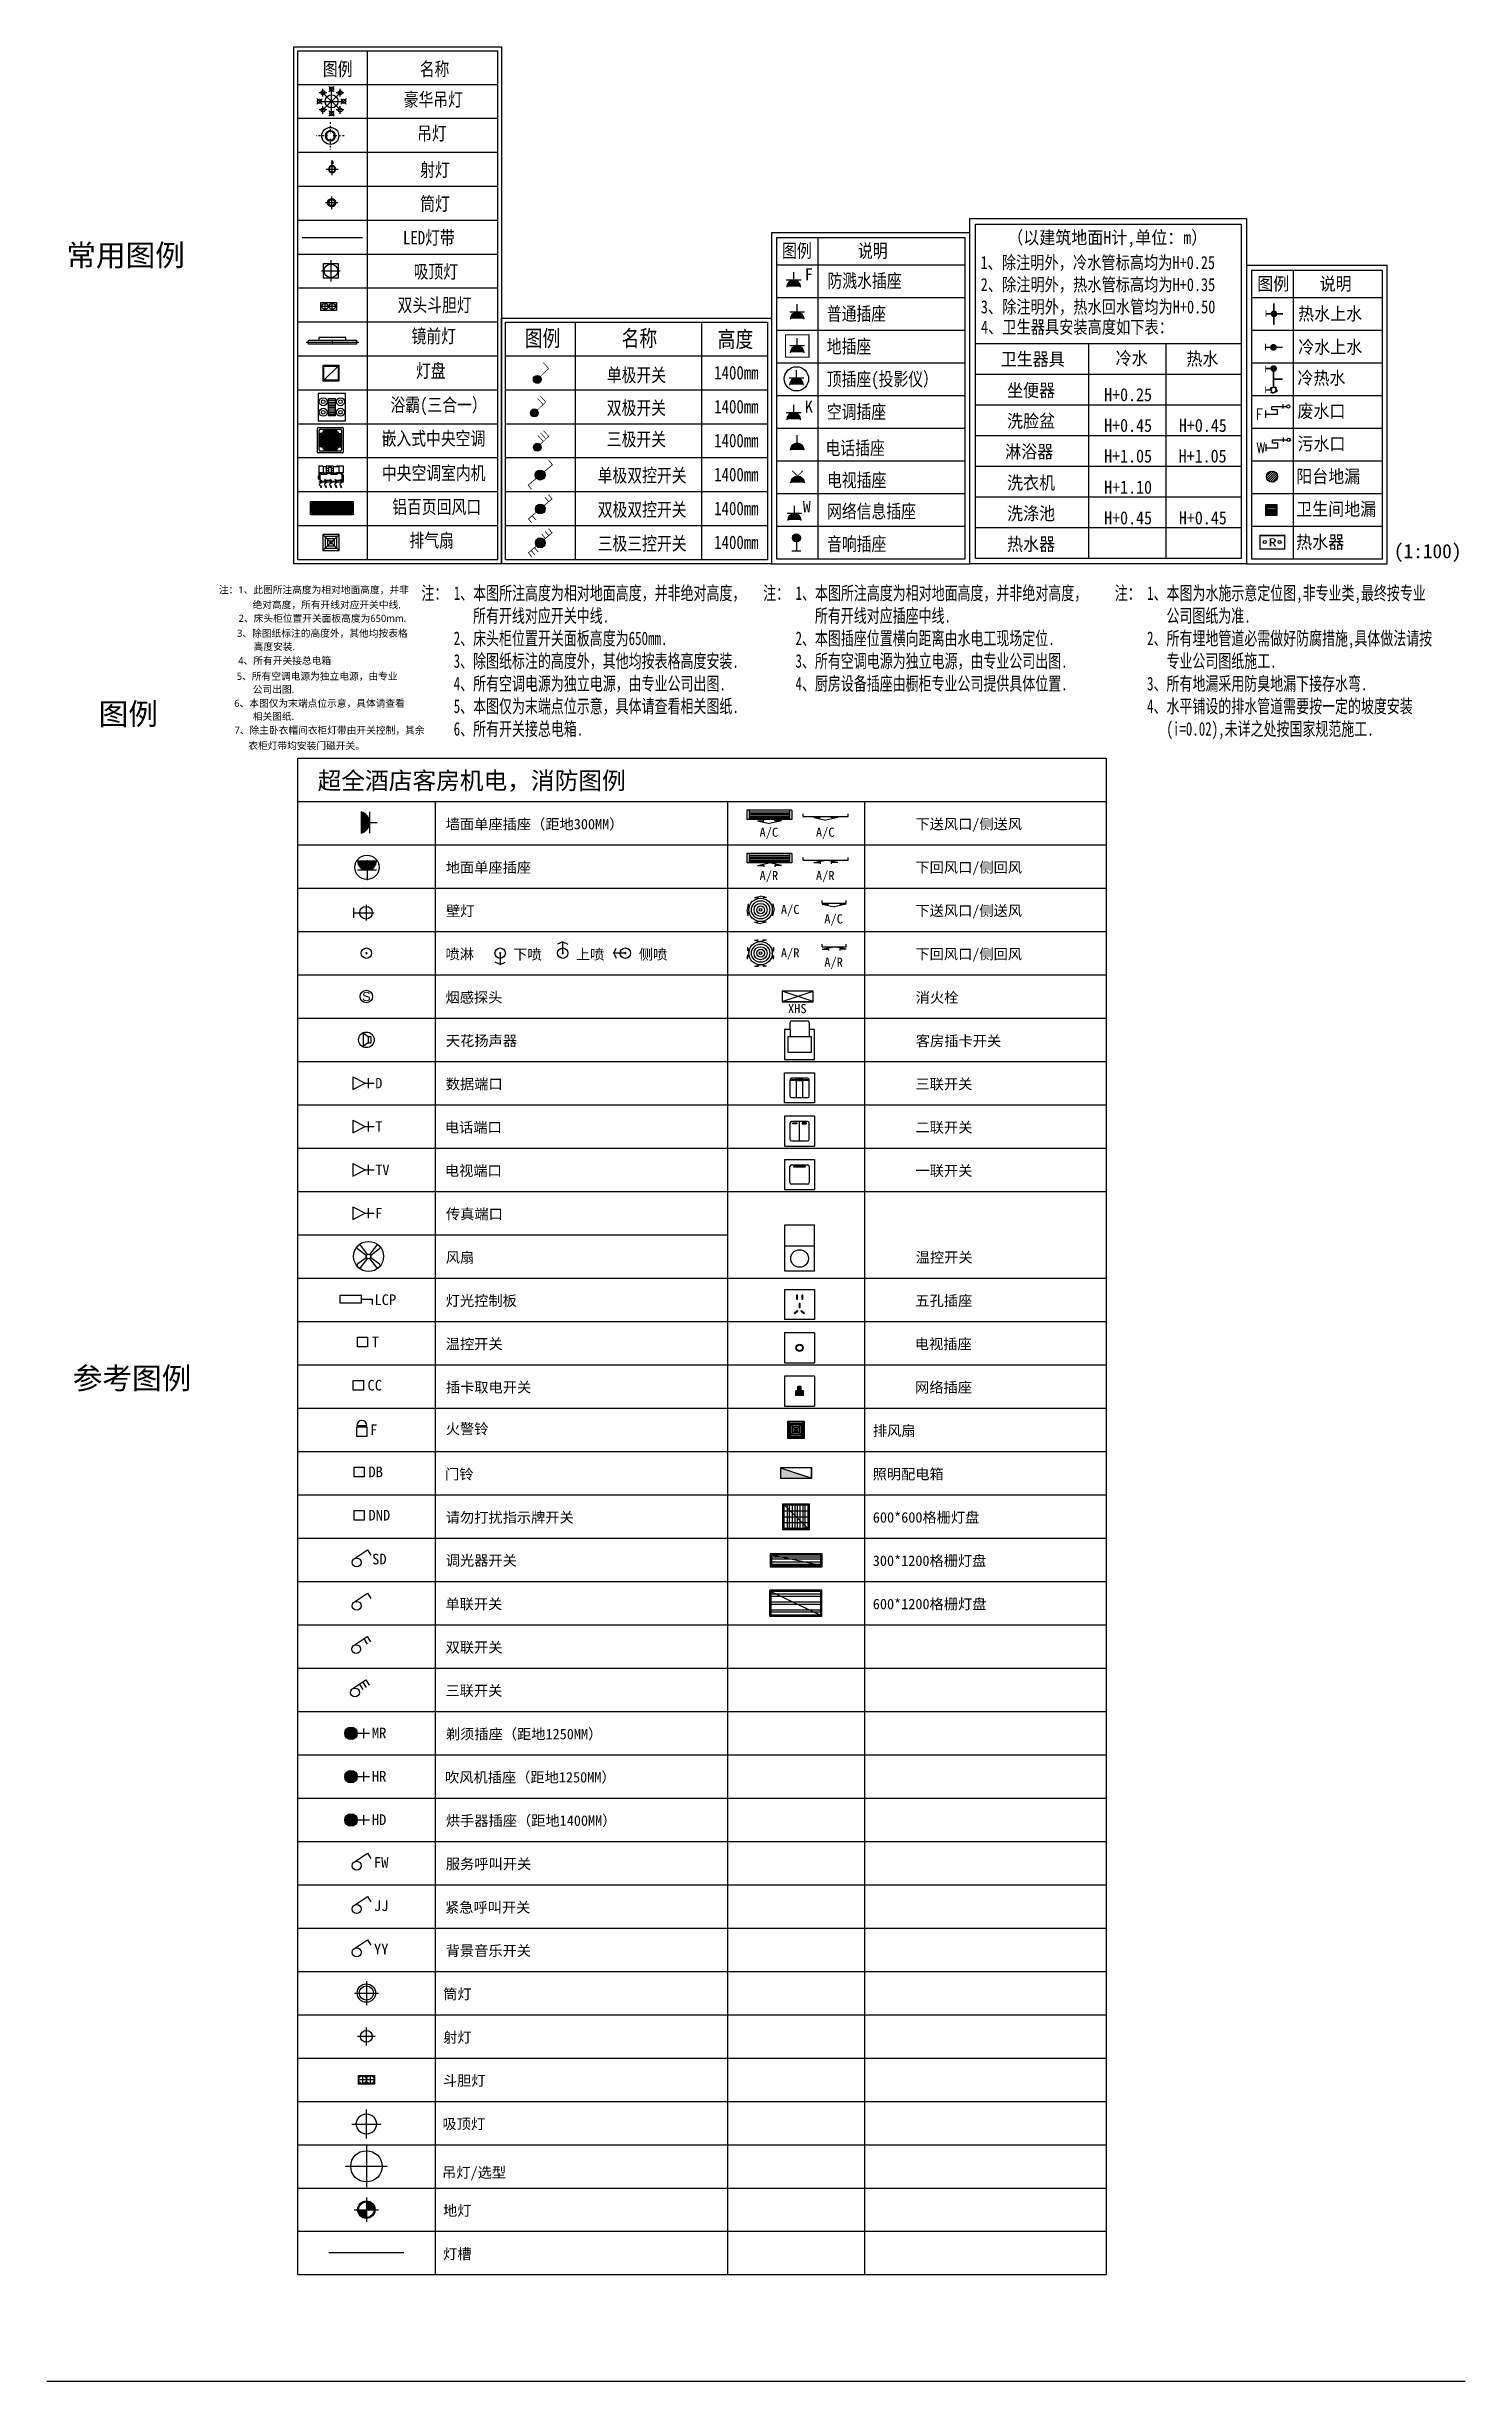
# Model space of a CAD drawing. Header units: millimetres. Extents: x -108685 to 756730, y -311791 to -113.
# Drawn here: x -49350 to -23225, y -223653 to -180654 of the extents above; entities that cross this region are included whole.
import ezdxf
from ezdxf.enums import TextEntityAlignment as Align

# ---------------------------------------------------------------- set-up
doc = ezdxf.new("R2010")
doc.units = ezdxf.units.MM
for name, pattern in [('ACAD_ISO02W100', [15, 12, -3]), ('ACAD_ISO03W100', [30, 12, -18]), ('DASHDOTX2', [50.8, 25.4, -12.7, 0, -12.7]), ('DASHEDX2', [38.1, 25.4, -12.7])]:
    doc.linetypes.add(name, pattern=pattern)
for name, color, linetype in [('AQ3-【土建墙体】Original_wall', 160, 'Continuous'), ('MM1-【开关】switch', 61, 'Continuous'), ('MM3-【强电】Strong crrent', 61, 'Continuous'), ('TL3-【顶面灯具】Lighting', 2, 'Continuous'), ('TT4-【顶面设备（风口、换气扇、投影仪）】Equipment（tuyere_ventilator_projector）', 61, 'Continuous'), ('XX9-【标注引线】Dim', 44, 'Continuous')]:
    doc.layers.add(name, color=color, linetype=linetype)
doc.styles.add('_TCH_LABEL', font='complex_.ttf', dxfattribs={"bigfont": 'GBCBIG'})
doc.styles.add('CH', font='SimSun.ttf', dxfattribs={"width": 0.8})
doc.styles.add('HZ', font='')
doc.styles.add('st', font='SimSun.ttf', dxfattribs={"width": 0.7})
doc.styles.get("Standard").update_dxf_attribs({"font": 'arial.ttf'})
doc.styles.add('宋体', font='SimSun.ttf', dxfattribs={"width": 0.8})
doc.styles.add('文字说明', font='Microsoft YaHei.ttf')
doc.styles.add('样式 1', font='simhei.ttf', dxfattribs={"width": 0.8})
doc.styles.add('黑体', font='simhei.ttf')
doc.styles.get('HZ').set_extended_font_data('仿宋_GB2312')

msp = doc.modelspace()

# ---------------------------------------------------------------- texts
at = {"color": 2, "linetype": 'Continuous', "style": 'st', "width": 0.8}
for s, height, p in [('图例', 250, (-43717.9, -181264.4)), ('名称', 250, (-41934.1, -181264.4)), ('豪华吊灯', 250, (-41684.8, -181825.8)), ('吊灯', 250, (-41983.8, -182450.8)), ('射灯', 250, (-41925.8, -183121.5)), ('筒灯', 250, (-41925.8, -183746.5)), ('LED灯带', 250, (-41834.2, -184371.5)), ('吸顶灯', 250, (-41773, -184996.5)), ('双头斗胆灯', 250, (-41523.9, -185611.8)), ('镜前灯', 250, (-41811.9, -186185.1)), ('图例', 300, (-39890.5, -186264.4)), ('名称', 300, (-38106.7, -186264.4)), ('高度', 300, (-36337.7, -186282.5)), ('灯盘', 250, (-42003.8, -186823.3)), ('浴霸(三合一）', 250, (-41246.5, -187450.6)), ('嵌入式中央空调', 250, (-41272.5, -188069.8)), ('铝百页回风口', 250, (-41348.8, -189329.7)), ('排气扇', 250, (-41849.8, -189946.2))]:
    msp.add_text(s, height=height, dxfattribs=at).set_placement(p, align=Align.BOTTOM_RIGHT)
at = {"color": 2, "linetype": 'Continuous', "style": 'st'}
for s, height, width, p in [('（以建筑地面H计,单位：m）', 240, 0.9, (-31659.4, -184289.3)), ('图例', 250, 0.8, (-35806.9, -184537.5)), ('说明', 250, 0.8, (-34409.4, -184538.2)), ('防溅水插座', 250, 0.8, (-34970.2, -185090.1)), ('2、除注明外，热水管标高均为H+0.35', 240, 0.8, (-32149.9, -185155.4)), ('1、除注明外，冷水管标高均为H+0.25', 240, 0.8, (-32152.9, -184750)), ('图例', 240, 0.9, (-27057, -185139.8)), ('说明', 240, 0.9, (-25907.7, -185140.4)), ('3、除注明外，热水回水管均为H+0.50', 240, 0.8, (-32147, -185565.7)), ('4、卫生器具安装高度如下表：', 240, 0.8, (-32144.1, -185937.2)), ('热水上水', 240, 0.9, (-26303, -185692.3)), ('地插座', 250, 0.8, (-34983.3, -186299)), ('冷水上水', 240, 0.9, (-26302, -186304.7)), ('单极开关', 250, 0.8, (-39035.2, -186826.6)), ('1400mm', 250, 0.8, (-37056.5, -186782.6)), ('顶插座(投影仪）', 250, 0.8, (-34983.3, -186901.2)), ('卫生器具', 240, 0.9, (-31781.3, -186527.6)), ('冷水', 240, 0.9, (-29664, -186512)), ('热水', 240, 0.9, (-28361.4, -186521.4)), ('冷热水', 240, 0.9, (-26316.2, -186875.1)), ('坐便器', 240, 0.9, (-31664.1, -187102.2)), ('H+0.25', 240, 0.9, (-29876.1, -187183.1)), ('双极开关', 250, 0.8, (-39035.2, -187432)), ('1400mm', 250, 0.8, (-37056.5, -187407.6)), ('空调插座', 250, 0.8, (-34983.3, -187503.5)), ('洗脸盆', 240, 0.9, (-31664.1, -187667)), ('废水口', 240, 0.9, (-26316.2, -187486.7)), ('三极开关', 250, 0.8, (-39035.2, -188009.1)), ('1400mm', 250, 0.8, (-37056.5, -188032.6)), ('电话插座', 250, 0.8, (-35006.3, -188170.4)), ('H+0.45', 240, 0.9, (-29876.1, -187748)), ('H+0.45', 240, 0.9, (-28499.4, -187748)), ('污水口', 240, 0.9, (-26316.2, -188086.8)), ('淋浴器', 240, 0.9, (-31698.1, -188231.9)), ('H+1.05', 240, 0.9, (-29876.1, -188312.8)), ('H+1.05', 240, 0.9, (-28503, -188312.8)), ('中央空调室内机', 250, 0.8, (-43178, -188630.6)), ('单极双控开关', 250, 0.8, (-39202.7, -188675.1)), ('1400mm', 250, 0.8, (-37056.5, -188657.6)), ('电视插座', 250, 0.8, (-34978.6, -188763.3)), ('洗衣机', 240, 0.9, (-31664.1, -188805.9)), ('H+1.10', 240, 0.9, (-29876.1, -188886.8)), ('阳台地漏', 240, 0.9, (-26339.1, -188686.9)), ('双极双控开关', 250, 0.8, (-39202.7, -189304.5)), ('1400mm', 250, 0.8, (-37056.5, -189282.6)), ('网络信息插座', 250, 0.8, (-34978.6, -189335.8)), ('洗涤池', 240, 0.9, (-31664.1, -189370.7)), ('卫生间地漏', 240, 0.9, (-26339.1, -189289.1)), ('H+0.45', 240, 0.9, (-29876.1, -189451.7)), ('H+0.45', 240, 0.9, (-28499.4, -189451.7)), ('热水器', 240, 0.9, (-26339.1, -189897.1)), ('三极三控开关', 250, 0.8, (-39202.7, -189929.5)), ('1400mm', 250, 0.8, (-37056.5, -189907.6)), ('音响插座', 250, 0.8, (-34978.6, -189938)), ('热水器', 240, 0.9, (-31664.1, -189935.6))]:
    msp.add_text(s, height=height, dxfattribs=dict(at, width=width)).set_placement(p)
at = {"color": 44, "style": '黑体'}
for s, p in [('常用图例', (-48988.3, -184695.6)), ('图例', (-48392.5, -193143.9)), ('参考图例', (-48869.9, -205378.4))]:
    msp.add_text(s, height=400, dxfattribs=at).set_placement(p)
at = {"color": 0, "style": '样式 1'}
msp.add_text('(1:100)', height=261.51, dxfattribs=at).set_placement((-24541, -189945.2), align=Align.MIDDLE_LEFT)
at = {"color": 2, "style": '文字说明'}
for s, p in [('注：1、此图所注高度为相对地面高度，并非', (-44429.9, -190654.6)), ('绝对高度，所有开线对应开关中线.', (-44194.6, -190929.1)), ('2、床头柜位置开关面板高度为650mm.', (-44273, -191178.2)), ('3、除图纸标注的高度外，其他均按表格', (-44273, -191455.5)), ('高度安装.', (-45157.3, -191698.9)), ('5、所有空调电源为独立电源，由专业', (-44368.5, -192246.9)), ('4、所有开关接总电箱', (-44967.4, -191957)), ('公司出图.', (-45173.7, -192486.9)), ('6、本图仅为末端点位示意，具体请查看', (-44324.7, -192744.8)), ('相关图纸.', (-45173.7, -192984.8)), ('7、除主卧衣帽间衣柜灯带由开关控制，其余', (-44142.2, -193240.3)), ('衣柜灯带均安装门磁开关。', (-44563.1, -193523.9))]:
    msp.add_text(s, height=131.25, dxfattribs=at).set_placement(p, align=Align.MIDDLE)
at = {"color": 2, "linetype": 'Continuous', "char_height": 250, "attachment_point": 1, "style": 'st'}
for s, heights, insert in [('注： 1、本图所注高度为相对地面高度，并非绝对高度，\\P        所有开线对应开关中线. \\P     2、床头柜位置开关面板高度为650mm.\\P     3、除图纸标注的高度外，其他均按表格高度安装.\\P     4、所有空调电源为独立电源，由专业公司出图.\\P     5、本图仅为末端点位示意，具体请查看相关图纸.\\P     6、所有开关接总电箱.       ', [3291.6], (-42450, -190592.6)), ('注： 1、本图所注高度为相对地面高度，并非绝对高度，\\P        所有开线对应插座中线. \\P     2、本图插座位置横向距离由水电工现场定位.\\P     3、所有空调电源为独立电源，由专业公司出图.\\P     4、厨房设备插座由橱柜专业公司提供具体位置.       ', [2757.7], (-36155.3, -190592.6)), ('注： 1、本图为水施示意定位图,非专业类,最终按专业\\P        公司图纸为准. \\P     2、所有埋地管道必需做好防腐措施,具体做法请按\\P        专业公司图纸施工.\\P     3、所有地漏采用防臭地漏下接存水弯.\\P     4、水平铺设的排水管道需要按一定的坡度安装\\P        (i=0.02),未详之处按国家规范施工.       ', [3694.1], (-29680.8, -190592.6))]:
    msp.add_mtext_dynamic_manual_height_columns(s, width=6132.053, gutter_width=78.7, heights=heights, dxfattribs=dict(at, insert=insert))
at = {"layer": 'MM3-【强电】Strong crrent', "color": 2, "linetype": 'Continuous', "style": 'st', "width": 0.8}
msp.add_text('普通插座', height=250, dxfattribs=at).set_placement((-34983.3, -185696.8))
at = {"layer": 'XX9-【标注引线】Dim', "style": '黑体'}
for s, height, p in [('超全酒店客房机电，消防图例', 320, (-44360.6, -194331.5)), ('墙面单座插座（距地300MM）', 192, (-42000.4, -195069.2)), ('A/C', 168, (-36221.8, -195206.4)), ('A/C', 168, (-35183.9, -195206.4)), ('下送风口/侧送风', 192, (-33351.6, -195067.1)), ('地面单座插座', 192, (-42000.4, -195867.2)), ('下回风口/侧回风', 192, (-33351.6, -195865.1)), ('A/R', 168, (-36221.8, -196004.4)), ('A/R', 168, (-35183.9, -196004.4)), ('壁灯', 192, (-41997.2, -196666.3)), ('A/C', 168, (-35829.5, -196628.7)), ('下送风口/侧送风', 192, (-33351.6, -196663.1)), ('A/C', 168, (-35030.2, -196802.4)), ('喷淋', 192, (-42005.8, -197462.1)), ('下喷', 192, (-40758.9, -197467.2)), ('上喷', 192, (-39603.9, -197467.2)), ('侧喷', 192, (-38444.6, -197467.2)), ('A/R', 168, (-35829.5, -197426.7)), ('下回风口/侧回风', 192, (-33351.6, -197461.1)), ('A/R', 168, (-35030.2, -197600.4)), ('烟感探头', 192, (-42004.7, -198260.1)), ('消火栓', 192, (-33345.1, -198261.2)), ('XHS', 168, (-35698.9, -198454.5)), ('天花扬声器', 192, (-41998.2, -199058.1)), ('客房插卡开关', 192, (-33344, -199061.4)), ('D', 192, (-43298.3, -199839.5)), ('数据端口', 192, (-42000.4, -199856.1)), ('三联开关', 192, (-33350.5, -199856.1)), ('T', 192, (-43298.3, -200637.5)), ('电话端口', 192, (-42016.6, -200654.1)), ('二联开关', 192, (-33349.4, -200654.1)), ('电视端口', 192, (-42016.6, -201452.1)), ('一联开关', 192, (-33349.4, -201452.1)), ('TV', 192, (-43298.3, -201435.5)), ('F', 192, (-43299.4, -202233.5)), ('传真端口', 192, (-41997.2, -202250.1)), ('风扇', 192, (-42000.4, -203049.2)), ('温控开关', 192, (-33346.2, -203047.1)), ('LCP', 196.56, (-43314.5, -203830.5)), ('灯光控制板', 192, (-42000.4, -203846.1)), ('五孔插座', 192, (-33352.6, -203846.1)), ('T', 196.6, (-43363.4, -204607)), ('温控开关', 192, (-42000.4, -204643.1)), ('电视插座', 192, (-33362.3, -204644.1)), ('CC', 196.56, (-43441.5, -205405)), ('插卡取电开关', 192, (-41998.2, -205441.1)), ('网络插座', 192, (-33358, -205442.1)), ('F', 196.6, (-43392.3, -206226.8)), ('火警铃', 192, (-42000.4, -206206.3)), ('排风扇', 192, (-34135.7, -206241.2)), ('DB', 196.56, (-43425, -207001)), ('门铃', 192, (-42014.4, -207041.4)), ('照明配电箱', 192, (-34140, -207040.3)), ('DND', 196.56, (-43425, -207799)), ('请勿打扰指示牌开关', 192, (-42000.4, -207838.3)), ('600*600格栅灯盘', 192, (-34135.7, -207837.2)), ('SD', 196.56, (-43357.7, -208607.2)), ('调光器开关', 192, (-42001.5, -208630.9)), ('300*1200格栅灯盘', 192, (-34136.8, -208635.2)), ('单联开关', 192, (-42006.9, -209433.2)), ('600*1200格栅灯盘', 192, (-34135.7, -209433.2)), ('双联开关', 192, (-42003.6, -210230.1)), ('三联开关', 192, (-42004.7, -211028.1)), ('MR', 196.56, (-43361.8, -211811.1)), ('剃须插座（距地1250MM）', 192, (-41997.2, -211828.3)), ('HR', 196.56, (-43361.8, -212609.1)), ('吹风机插座（距地1250MM）', 192, (-42013.3, -212624.1)), ('HD', 196.56, (-43361.8, -213407.1)), ('烘手器插座（距地1400MM）', 192, (-41998.2, -213422.1)), ('FW', 196.56, (-43323.5, -214193.2)), ('服务呼叫开关', 192, (-41998.2, -214220.1)), ('JJ', 196.56, (-43323.5, -214991.2)), ('紧急呼叫开关', 192, (-42013.3, -215020.3)), ('YY', 196.56, (-43323.5, -215789.2)), ('背景音乐开关', 192, (-42001.5, -215818.3)), ('筒灯', 192, (-42048, -216616.3)), ('射灯', 192, (-42048, -217414.3)), ('斗胆灯', 192, (-42053.4, -218210.1)), ('吸顶灯', 192, (-42062, -219008.1)), ('吊灯/选型', 192, (-42068.5, -219902.7)), ('地灯', 192, (-42050.1, -220604.1)), ('灯槽', 192, (-42050.1, -221402.1))]:
    msp.add_text(s, height=height, dxfattribs=at).set_placement(p)
at = {"layer": 'XX9-【标注引线】Dim'}
msp.add_text('S', height=168, dxfattribs=at).set_placement((-43462.7, -198147.9), align=Align.MIDDLE)

# ---------------------------------------------------------------- blocks, each defined once
blk = doc.blocks.new('sssssa3')
blk.add_hatch(color=6).paths.add_polyline_path([(169174, 6985, 1), (169074, 6985, 1)])
at = {"color": 6, "const_width": 8}
for points in [[(169125, 6986), (169269, 7125), (169200, 7200)], [(169235, 7092), (169165, 7169)]]:
    blk.add_lwpolyline(points, dxfattribs=at)
at = {"color": 6}
blk.add_circle((169124, 6985), 50, dxfattribs=at)
blk = doc.blocks.new('5')
blk.add_hatch(color=6).paths.add_polyline_path([(81738, 55431, 1), (81638, 55431, 1)])
at = {"color": 6, "const_width": 8}
blk.add_lwpolyline([(81613, 55282), (81576, 55321), (81801, 55542), (81762, 55583)], dxfattribs=at)
at = {"color": 6}
blk.add_circle((81688, 55431), 50, dxfattribs=at)
blk = doc.blocks.new('154420')
blk.add_hatch(color=6).paths.add_polyline_path([(2298.51, -1398.11, 1), (2296.51, -1398.11, 1)])
at = {"color": 6, "const_width": 0.16}
for points in [[(2295.99, -1401.09), (2295.26, -1400.32), (2299.76, -1395.89), (2298.99, -1395.08)], [(2296.81, -1400.44), (2295.98, -1399.61)], [(2299.13, -1396.51), (2298.3, -1395.67)]]:
    blk.add_lwpolyline(points, dxfattribs=at)
at = {"color": 6}
blk.add_circle((2297.51, -1398.11), 1, dxfattribs=at)
blk = doc.blocks.new('防溅水插座')
h = blk.add_hatch(color=2)
edge = h.paths.add_edge_path()
edge.add_arc((4876, 7687), 122, 0, 180)
edge.add_arc((4876, 7679), 122, 3.8311, 176.1689, ccw=False)
edge = h.paths.add_edge_path(flags=17)
edge.add_line((4997, 7703), (4755, 7703))
edge.add_line((4996, 7703), (4756, 7703))
h = blk.add_hatch(color=2)
edge = h.paths.add_edge_path()
edge.add_arc((4876, 7687), 122, 0, 180)
edge.add_arc((4876, 7679), 122, 3.8311, 176.1689, ccw=False)
edge = h.paths.add_edge_path(flags=17)
edge.add_line((4997, 7703), (4755, 7703))
edge.add_line((4996, 7703), (4756, 7703))
blk.add_hatch(color=2).paths.add_polyline_path([(4996, 7703, 0.816623), (4756, 7703)])
at = {"color": 2}
for p, q in [((5006, 7809), (4745, 7809)), ((4876, 7809), (4876, 7948)), ((4997, 7703), (4755, 7703))]:
    blk.add_line(p, q, dxfattribs=at)
at = {"color": 2, "const_width": 16.3}
for points in [[(5006, 7809), (4745, 7809)], [(4876, 7948), (4876, 7809)], [(4996, 7703), (4756, 7703)]]:
    blk.add_lwpolyline(points, dxfattribs=at)
blk.add_lwpolyline([(4998, 7687, 0.935274), (4754, 7687)], format="xyb", dxfattribs=at)
at = {"color": 2}
blk.add_arc((4876, 7687), 122, 0, 180, dxfattribs=at)
at = {"color": 2, "style": '宋体'}
blk.add_text('F', height=209, dxfattribs=at).set_placement((5070, 7809))
blk = doc.blocks.new('常规插座')
h = blk.add_hatch(color=2)
edge = h.paths.add_edge_path()
edge.add_arc((4876, 6167), 122, 0, 180)
edge.add_arc((4876, 6159), 122, 3.8311, 176.1689, ccw=False)
edge = h.paths.add_edge_path(flags=17)
edge.add_line((4997, 6183), (4755, 6183))
edge.add_line((4996, 6183), (4756, 6183))
h = blk.add_hatch(color=2)
edge = h.paths.add_edge_path()
edge.add_arc((4876, 6167), 122, 0, 180)
edge.add_arc((4876, 6159), 122, 3.8311, 176.1689, ccw=False)
edge = h.paths.add_edge_path(flags=17)
edge.add_line((4997, 6183), (4755, 6183))
edge.add_line((4996, 6183), (4756, 6183))
blk.add_hatch(color=2).paths.add_polyline_path([(4996, 6183, 0.816623), (4756, 6183)])
at = {"color": 2}
for p, q in [((5006, 6289), (4745, 6289)), ((4997, 6183), (4755, 6183)), ((4876, 6289), (4876, 6427))]:
    blk.add_line(p, q, dxfattribs=at)
at = {"color": 2, "const_width": 16.3}
for points in [[(5006, 6289), (4745, 6289)], [(4996, 6183), (4756, 6183)], [(4876, 6427), (4876, 6289)]]:
    blk.add_lwpolyline(points, dxfattribs=at)
blk.add_lwpolyline([(4998, 6167, 0.935274), (4754, 6167)], format="xyb", dxfattribs=at)
at = {"color": 2}
blk.add_arc((4876, 6167), 122, 0, 180, dxfattribs=at)
blk = doc.blocks.new('电话插座')
h = blk.add_hatch(color=2)
edge = h.paths.add_edge_path()
edge.add_arc((4894, 5460), 122, 0, 180)
edge.add_arc((4894, 5452), 122, 3.8311, 176.1689, ccw=False)
edge = h.paths.add_edge_path(flags=17)
edge.add_line((4772, 5476), (5015, 5476))
edge.add_line((4774, 5476), (5013, 5476))
h = blk.add_hatch(color=2)
edge = h.paths.add_edge_path()
edge.add_arc((4894, 5460), 122, 0, 180)
edge.add_arc((4894, 5452), 122, 3.8311, 176.1689, ccw=False)
edge = h.paths.add_edge_path(flags=17)
edge.add_line((4772, 5476), (5015, 5476))
edge.add_line((4774, 5476), (5013, 5476))
blk.add_hatch(color=2).paths.add_polyline_path([(5013, 5476, 0.816623), (4774, 5476)])
at = {"color": 2}
for p, q in [((4772, 5476), (5015, 5476)), ((4894, 5582), (4894, 5721))]:
    blk.add_line(p, q, dxfattribs=at)
at = {"color": 2, "const_width": 16.3}
blk.add_lwpolyline([(4771, 5460, -0.935274), (5016, 5460)], format="xyb", dxfattribs=at)
for points in [[(4774, 5476), (5013, 5476)], [(4894, 5721), (4894, 5582)]]:
    blk.add_lwpolyline(points, dxfattribs=at)
at = {"color": 2}
blk.add_arc((4894, 5460), 122, 0, 180, dxfattribs=at)
blk = doc.blocks.new('电脑上网插座')
h = blk.add_hatch(color=2)
edge = h.paths.add_edge_path()
edge.add_arc((4876, 4328), 122, 0, 180)
edge.add_arc((4876, 4320), 122, 3.8311, 176.1689, ccw=False)
edge = h.paths.add_edge_path(flags=17)
edge.add_line((4997, 4345), (4755, 4345))
edge.add_line((4996, 4345), (4756, 4345))
h = blk.add_hatch(color=2)
edge = h.paths.add_edge_path()
edge.add_arc((4876, 4328), 122, 0, 180)
edge.add_arc((4876, 4320), 122, 3.8311, 176.1689, ccw=False)
edge = h.paths.add_edge_path(flags=17)
edge.add_line((4997, 4345), (4755, 4345))
edge.add_line((4996, 4345), (4756, 4345))
blk.add_hatch(color=2).paths.add_polyline_path([(4996, 4345, 0.816623), (4756, 4345)])
at = {"color": 2}
for p, q in [((5006, 4450), (4745, 4450)), ((4997, 4345), (4755, 4345)), ((4876, 4450), (4876, 4589))]:
    blk.add_line(p, q, dxfattribs=at)
at = {"color": 2, "const_width": 16.3}
for points in [[(5006, 4450), (4745, 4450)], [(4996, 4345), (4756, 4345)], [(4876, 4589), (4876, 4450)]]:
    blk.add_lwpolyline(points, dxfattribs=at)
blk.add_lwpolyline([(4998, 4328, 0.935274), (4754, 4328)], format="xyb", dxfattribs=at)
at = {"color": 2}
blk.add_arc((4876, 4328), 122, 0, 180, dxfattribs=at)
at = {"color": 2, "style": '宋体'}
blk.add_text('W', height=209, dxfattribs=at).set_placement((5029, 4471))
blk = doc.blocks.new('电视插座')
h = blk.add_hatch(color=2)
edge = h.paths.add_edge_path()
edge.add_arc((4875, 6750), 122, 0, 180)
edge.add_arc((4875, 6742), 122, 3.8311, 176.1689, ccw=False)
edge = h.paths.add_edge_path(flags=17)
edge.add_line((4996, 6766), (4754, 6766))
edge.add_line((4995, 6766), (4755, 6766))
h = blk.add_hatch(color=2)
edge = h.paths.add_edge_path()
edge.add_arc((4875, 6750), 122, 0, 180)
edge.add_arc((4875, 6742), 122, 3.8311, 176.1689, ccw=False)
edge = h.paths.add_edge_path(flags=17)
edge.add_line((4996, 6766), (4754, 6766))
edge.add_line((4995, 6766), (4755, 6766))
blk.add_hatch(color=2).paths.add_polyline_path([(4995, 6766, 0.816623), (4755, 6766)])
at = {"color": 2}
blk.add_line((4996, 6766), (4754, 6766), dxfattribs=at)
at = {"color": 2, "const_width": 16.3}
for points in [[(4777, 6972), (4874, 6874)], [(4974, 6972), (4876, 6874)], [(4995, 6766), (4755, 6766)]]:
    blk.add_lwpolyline(points, dxfattribs=at)
blk.add_lwpolyline([(4997, 6750, 0.935274), (4753, 6750)], format="xyb", dxfattribs=at)
at = {"color": 2}
blk.add_arc((4875, 6750), 122, 0, 180, dxfattribs=at)
blk = doc.blocks.new('A44')
at = {"color": 8, "linetype": 'Continuous', "lineweight": -3, "ltscale": 0.2}
for p, q in [((117306, -313191), (117294, -313225)), ((117306, -313287), (117306, -313191)), ((117306, -313191), (117318, -313225)), ((117239, -313287), (117373, -313287)), ((117306, -313353), (117306, -313220))]:
    blk.add_line(p, q, dxfattribs=at)
at = {"linetype": 'Continuous', "lineweight": -3, "ltscale": 0.2, "extrusion": (0, 0, -1)}
blk.add_ellipse((117306, -313287), major_axis=(0, 40), ratio=1, start_param=1.570235, end_param=7.85342, dxfattribs=at)
at = {"color": 8, "linetype": 'Continuous', "lineweight": -3, "ltscale": 0.2, "extrusion": (0, 0, -1)}
blk.add_ellipse((117306, -313287), major_axis=(0, 33.3), ratio=1, start_param=1.570336, end_param=7.853521, dxfattribs=at)
blk = doc.blocks.new('A$C41E945C4')
at = {"color": 8, "linetype": 'DASHDOTX2', "ltscale": 0.02}
for p, q in [((3.91, 7.83), (3.91, 4.7)), ((3.13, 3.91), (0, 3.91)), ((3.91, 3.13), (3.91, 0)), ((7.83, 3.91), (4.7, 3.91))]:
    blk.add_line(p, q, dxfattribs=at)
blk.add_circle((3.91, 3.91), 2.41)
at = {"color": 250, "linetype": 'Continuous', "lineweight": -3, "ltscale": 0.2, "extrusion": (0, 0, -1)}
for major_axis, start_param, end_param in [((0, 1.45), -1.570278715729624, 4.712906591449959), ((0, 1.21), -1.570657665638633, 4.712527641540948)]:
    blk.add_ellipse((3.91, 3.91), major_axis=major_axis, ratio=1, start_param=start_param, end_param=end_param, dxfattribs=at)
blk = doc.blocks.new('A$C1D475805')
for p, q in [((295, 691), (71, 691)), ((183, 579), (183, 803)), ((692, 183), (183, 691)), ((185, 184), (691, 690)), ((517, 717), (358, 876)), ((358, 717), (517, 875)), ((438, 77), (438, 796)), ((802, 690), (578, 690)), ((691, 578), (691, 802)), ((159, 358), (0, 517)), ((1, 358), (159, 516)), ((296, 184), (72, 184)), ((80, 437), (795, 437)), ((185, 72), (185, 296)), ((517, -2), (358, 157)), ((358, -2), (517, 156)), ((804, 183), (579, 183)), ((692, 71), (692, 295)), ((716, 358), (875, 517)), ((874, 358), (716, 516))]:
    blk.add_line(p, q)
for centre, radius in [((183, 691), 60.2), ((438, 796), 60.2), ((691, 690), 60.2), ((80, 437), 60.2), ((185, 184), 60.2), ((438, 437), 193), ((438, 77), 60.2), ((692, 183), 60.2), ((795, 437), 60.2)]:
    blk.add_circle(centre, radius)
blk = doc.blocks.new('A$C186712B3')
for p, q in [((109, 55), (0, 55)), ((55, 0), (55, 109))]:
    blk.add_line(p, q)
for radius in [36.4, 25.7]:
    blk.add_circle((55, 55), radius)
blk = doc.blocks.new('45yu')
blk.add_hatch(color=6).paths.add_polyline_path([(121047.93, 44918.63, 1), (121046.48, 44918.63, 1)])
at = {"color": 6, "const_width": 0.116}
for points in [[(121047.22, 44918.64), (121049.3, 44920.65), (121048.31, 44921.73)], [(121048.81, 44920.18), (121047.79, 44921.29)], [(121048.32, 44919.71), (121047.3, 44920.82)]]:
    blk.add_lwpolyline(points, dxfattribs=at)
at = {"color": 6}
blk.add_circle((121047.21, 44918.63), 0.722, dxfattribs=at)
blk = doc.blocks.new('454t')
for p, q in [((120984, 44936), (120984, 44913)), ((120973.9, 44924.5), (120994, 44924.5))]:
    blk.add_line(p, q)
blk.add_lwpolyline([(120976.2, 44932.5), (120991.7, 44932.5), (120991.7, 44916.8), (120976.2, 44916.8)], close=True)
blk.add_circle((120984, 44924.5), 7.21)
blk = doc.blocks.new('4gte')
at = {"color": 251}
for p, q in [((120979.85, 44893.97), (120989.54, 44893.97)), ((120984.69, 44893.54), (120984.69, 44894.4))]:
    blk.add_line(p, q, dxfattribs=at)
for points in [[(120980.29, 44894.33), (120989.1, 44894.33), (120989.1, 44893.61), (120980.29, 44893.61)], [(120982.22, 44894.33), (120987.17, 44894.33), (120987.17, 44894.84), (120982.22, 44894.84)]]:
    blk.add_lwpolyline(points, close=True)
blk = doc.blocks.new('221421421')
at = {"color": 250}
for points in [[(1016.5, 171.7), (1017.2, 171.4), (1016.9, 172.2)], [(1018.7, 171.7), (1019.4, 171.4), (1019.2, 172.2)], [(1020.9, 171.7), (1021.6, 171.4), (1021.4, 172.2)], [(1023.2, 171.7), (1023.9, 171.4), (1023.6, 172.2)], [(1025.4, 171.7), (1026.1, 171.4), (1025.9, 172.2)]]:
    blk.add_lwpolyline(points, dxfattribs=at)
for points in [[(1017.2, 171.4), (1016.6, 172), (1015.7, 172.9), (1017.9, 173.8), (1016.9, 174.5), (1016.3, 174.9)], [(1019.4, 171.4), (1018.9, 172), (1017.9, 172.9), (1020.2, 173.8), (1019.1, 174.5), (1018.5, 174.9)], [(1021.6, 171.4), (1021.1, 172), (1020.2, 172.9), (1022.4, 173.8), (1021.4, 174.5), (1020.8, 174.9)], [(1023.9, 171.4), (1023.4, 172), (1022.4, 172.9), (1024.7, 173.8), (1023.6, 174.5), (1023, 174.9)], [(1026.1, 171.4), (1025.6, 172), (1024.7, 172.9), (1026.9, 173.8), (1025.8, 174.5), (1025.3, 174.9)]]:
    blk.add_open_spline(points, degree=3, knots=[0, 0, 0, 0, 82.822737, 147.434028, 222.227737, 222.227737, 222.227737, 222.227737], dxfattribs=at)
blk = doc.blocks.new('yj4')
at = {"color": 250, "linetype": 'DASHEDX2', "ltscale": 0.05}
for p, q in [((120982.22, 44883.67), (120982.22, 44882.43)), ((120986.71, 44883.67), (120982.22, 44883.67)), ((120983.63, 44883.53), (120982.97, 44883.53)), ((120982.97, 44883.53), (120982.97, 44882.43)), ((120983.63, 44882.43), (120983.63, 44883.53)), ((120983.99, 44883.21), (120983.63, 44883.21)), ((120983.99, 44882.82), (120983.63, 44882.82)), ((120984.5, 44883.41), (120983.99, 44883.41)), ((120983.99, 44883.41), (120983.99, 44882.43)), ((120984.5, 44882.43), (120984.5, 44883.41)), ((120984.84, 44883.21), (120984.5, 44883.21)), ((120984.84, 44882.82), (120984.5, 44882.82)), ((120985.94, 44883.53), (120984.84, 44883.53)), ((120984.84, 44883.53), (120984.84, 44882.43)), ((120985.94, 44882.43), (120985.94, 44883.53)), ((120986.71, 44882.43), (120986.71, 44883.67)), ((120982.12, 44881.34), (120982.12, 44881.87)), ((120982.12, 44881.87), (120982.22, 44881.87)), ((120982.22, 44881.34), (120982.12, 44881.34)), ((120986.71, 44882.43), (120982.22, 44882.43)), ((120982.22, 44882.43), (120982.22, 44880.79)), ((120982.22, 44881.87), (120982.22, 44881.34)), ((120982.22, 44880.79), (120986.71, 44880.79)), ((120982.35, 44882.32), (120982.35, 44880.88)), ((120986.6, 44882.32), (120982.35, 44882.32)), ((120982.35, 44880.88), (120986.6, 44880.88)), ((120982.38, 44880.79), (120986.44, 44880.79)), ((120982.45, 44882.2), (120986.44, 44882.2)), ((120982.45, 44881), (120982.45, 44882.2)), ((120986.44, 44881), (120982.45, 44881)), ((120982.65, 44880.68), (120982.65, 44880.79)), ((120986.27, 44880.68), (120982.65, 44880.68)), ((120982.97, 44882.43), (120983.63, 44882.43)), ((120983.99, 44882.43), (120984.5, 44882.43)), ((120984.84, 44882.43), (120985.94, 44882.43)), ((120986.27, 44880.68), (120986.27, 44880.79)), ((120986.44, 44882.2), (120986.44, 44881)), ((120986.6, 44880.88), (120986.6, 44882.32)), ((120986.71, 44880.79), (120986.71, 44882.43))]:
    blk.add_line(p, q, dxfattribs=at)
at = {"layer": 'TT4-【顶面设备（风口、换气扇、投影仪）】Equipment（tuyere_ventilator_projector）', "color": 250, "xscale": 0.4197975877779945, "yscale": 0.4197975877779945, "zscale": 0.4197975877779945}
blk.add_blockref('221421421', (120555.69, 44807.78), dxfattribs=at)
blk = doc.blocks.new('3yu46')
for p, q in [((120983.95, 44886.83), (120983.95, 44890.01)), ((120983.95, 44890.01), (120985.22, 44890.01)), ((120983.95, 44889.69), (120985.22, 44889.69)), ((120983.95, 44889.37), (120985.22, 44889.37)), ((120983.95, 44889.05), (120985.22, 44889.05)), ((120983.95, 44888.73), (120985.22, 44888.73)), ((120983.95, 44888.41), (120985.22, 44888.41)), ((120983.95, 44888.09), (120985.22, 44888.09)), ((120983.95, 44887.77), (120985.22, 44887.77)), ((120983.95, 44887.45), (120985.22, 44887.45)), ((120983.95, 44887.12), (120985.22, 44887.12)), ((120985.22, 44886.83), (120983.95, 44886.83)), ((120985.22, 44890.01), (120985.22, 44886.83))]:
    blk.add_line(p, q)
blk.add_lwpolyline([(120982.08, 44885.92), (120987.08, 44885.92), (120987.08, 44890.92), (120982.08, 44890.92)], close=True)
for centre, radius in [((120983.01, 44889.41), 0.733), ((120983.01, 44887.48), 0.733), ((120983.01, 44889.41), 0.339), ((120983.01, 44887.48), 0.339), ((120986.18, 44889.41), 0.733), ((120986.18, 44887.48), 0.733), ((120986.18, 44889.41), 0.339), ((120986.18, 44887.48), 0.339)]:
    blk.add_circle(centre, radius)
blk = doc.blocks.new('4yj')
at = {"color": 1}
for p, q in [((120982.93, 44871.09), (120985.93, 44868.09)), ((120985.93, 44871.09), (120982.93, 44868.09))]:
    blk.add_line(p, q, dxfattribs=at)
for points in [[(120982.93, 44868.09), (120985.93, 44868.09), (120985.93, 44871.09), (120982.93, 44871.09)], [(120983.36, 44868.52), (120985.5, 44868.52), (120985.5, 44870.67), (120983.36, 44870.67)], [(120983.79, 44868.95), (120985.08, 44868.95), (120985.08, 44870.24), (120983.79, 44870.24)], [(120984.22, 44869.38), (120984.65, 44869.38), (120984.65, 44869.81), (120984.22, 44869.81)]]:
    blk.add_lwpolyline(points, close=True, dxfattribs=at)
blk = doc.blocks.new('u65j')
at = {"color": 4}
blk.add_line((120985.75, 44883.37), (120983.14, 44880.76), dxfattribs=at)
blk.add_lwpolyline([(120982.99, 44883.51), (120985.9, 44883.51), (120985.9, 44880.61), (120982.99, 44880.61)], close=True)
blk.add_lwpolyline([(120983.14, 44883.37), (120985.75, 44883.37), (120985.75, 44880.76), (120983.14, 44880.76)], close=True, dxfattribs=at)
blk = doc.blocks.new('jyt')
for p, q in [((120985.42, 44900.56), (120982.59, 44900.56)), ((120983.34, 44899.8), (120983.34, 44901.31)), ((120984.67, 44899.8), (120984.67, 44901.31))]:
    blk.add_line(p, q)
blk.add_lwpolyline([(120985.42, 44899.8), (120982.59, 44899.8), (120982.59, 44901.31), (120985.42, 44901.31)], close=True)
for centre in [(120983.34, 44900.56), (120984.67, 44900.56)]:
    blk.add_circle(centre, 0.566)
blk = doc.blocks.new('54yht')
h = blk.add_hatch(color=2)
edge = h.paths.add_edge_path()
edge.add_arc((121121.37, 44917.69), 1.28, 0, 180)
edge.add_arc((121121.37, 44917.61), 1.29, 3.8311, 176.1689, ccw=False)
edge = h.paths.add_edge_path(flags=17)
edge.add_line((121122.64, 44917.86), (121120.1, 44917.86))
edge.add_line((121122.63, 44917.86), (121120.11, 44917.86))
h = blk.add_hatch(color=2)
edge = h.paths.add_edge_path()
edge.add_arc((121121.37, 44917.69), 1.28, 0, 180)
edge.add_arc((121121.37, 44917.61), 1.29, 3.8311, 176.1689, ccw=False)
edge = h.paths.add_edge_path(flags=17)
edge.add_line((121122.64, 44917.86), (121120.1, 44917.86))
edge.add_line((121122.63, 44917.86), (121120.11, 44917.86))
blk.add_hatch(color=2).paths.add_polyline_path([(121122.63, 44917.86, 0.816623), (121120.11, 44917.86)])
at = {"color": 2}
for p, q in [((121122.74, 44918.98), (121120, 44918.98)), ((121122.64, 44917.86), (121120.1, 44917.86)), ((121121.37, 44918.98), (121121.37, 44920.43))]:
    blk.add_line(p, q, dxfattribs=at)
at = {"color": 2, "const_width": 0.171}
for points in [[(121122.74, 44918.98), (121120, 44918.98)], [(121122.63, 44917.86), (121120.11, 44917.86)], [(121121.37, 44920.43), (121121.37, 44918.98)]]:
    blk.add_lwpolyline(points, dxfattribs=at)
blk.add_lwpolyline([(121122.65, 44917.69, 0.935274), (121120.09, 44917.69)], format="xyb", dxfattribs=at)
at = {"color": 2}
blk.add_arc((121121.37, 44917.69), 1.28, 0, 180, dxfattribs=at)
at = {"color": 2, "style": '宋体'}
blk.add_text('K', height=2.2, dxfattribs=at).set_placement((121123.41, 44918.98))
blk = doc.blocks.new('4yre')
blk.add_hatch(color=6).paths.add_polyline_path([(121023.14, 44893.38, 1), (121021.7, 44893.38, 1)])
at = {"color": 6, "const_width": 0.116}
blk.add_lwpolyline([(121022.43, 44893.39), (121024.51, 44895.4), (121023.52, 44896.48)], dxfattribs=at)
at = {"color": 6}
blk.add_circle((121022.42, 44893.38), 0.722, dxfattribs=at)
blk = doc.blocks.new('hg56')
blk.add_hatch(color=6).paths.add_polyline_path([(-40171, -189792, 1), (-40351, -189792, 1)])
at = {"color": 6, "const_width": 14.4}
for points in [[(-40417, -190050), (-40478, -189975), (-40044, -189608), (-40108, -189530)], [(-40166, -189711), (-40234, -189630)], [(-40105, -189660), (-40173, -189579)], [(-40359, -190014), (-40427, -189933)], [(-40298, -189963), (-40366, -189881)]]:
    blk.add_lwpolyline(points, dxfattribs=at)
at = {"color": 6}
blk.add_circle((-40261, -189792), 90, dxfattribs=at)
blk = doc.blocks.new('A$C3A233877')
for p, q in [((0, 25), (0, 925)), ((25, 950), (925, 950)), ((110, 890), (230, 890)), ((230, 775), (230, 890)), ((240, 890), (710, 890)), ((240, 810), (240, 890)), ((710, 810), (710, 890)), ((720, 890), (840, 890)), ((720, 775), (720, 890)), ((950, 925), (950, 25)), ((60, 720), (60, 840)), ((175, 720), (60, 720)), ((60, 240), (60, 710)), ((140, 710), (60, 710)), ((140, 240), (60, 240)), ((175, 230), (60, 230)), ((60, 110), (60, 230)), ((90, 240), (90, 710)), ((230, 60), (110, 60)), ((140, 240), (140, 710)), ((175, 205), (175, 745)), ((205, 775), (745, 775)), ((745, 175), (205, 175)), ((225, 225), (225, 725)), ((225, 725), (725, 725)), ((225, 600), (725, 600)), ((225, 475), (725, 475)), ((225, 350), (725, 350)), ((725, 225), (225, 225)), ((230, 175), (230, 60)), ((240, 860), (710, 860)), ((240, 810), (710, 810)), ((710, 140), (240, 140)), ((240, 140), (240, 60)), ((710, 90), (240, 90)), ((710, 60), (240, 60)), ((250, 725), (250, 225)), ((275, 725), (275, 225)), ((300, 725), (300, 225)), ((325, 725), (325, 225)), ((350, 725), (350, 225)), ((375, 725), (375, 225)), ((400, 725), (400, 225)), ((425, 725), (425, 225)), ((450, 725), (450, 225)), ((475, 725), (475, 225)), ((500, 725), (500, 225)), ((525, 725), (525, 225)), ((550, 725), (550, 225)), ((575, 725), (575, 225)), ((600, 725), (600, 225)), ((625, 725), (625, 225)), ((650, 725), (650, 225)), ((675, 725), (675, 225)), ((700, 725), (700, 225)), ((710, 140), (710, 60)), ((720, 175), (720, 60)), ((840, 60), (720, 60)), ((725, 725), (725, 225)), ((775, 745), (775, 205)), ((775, 720), (890, 720)), ((775, 230), (890, 230)), ((810, 710), (810, 240)), ((810, 710), (890, 710)), ((810, 240), (890, 240)), ((860, 710), (860, 240)), ((890, 840), (890, 720)), ((890, 710), (890, 240)), ((890, 230), (890, 110)), ((925, 0), (25, 0))]:
    blk.add_line(p, q)
for centre, radius, start, end in [((25, 925), 25, 90, 180), ((110, 840), 50, 90, 180), ((840, 840), 50, 360, 90), ((925, 925), 25, 360, 90), ((25, 25), 25, 180, 270), ((110, 110), 50, 180, 270), ((205, 745), 30, 90, 180), ((205, 205), 30, 180, 270), ((745, 745), 30, 360, 90), ((745, 205), 30, 270, 360), ((840, 110), 50, 270, 360), ((925, 25), 25, 270, 360)]:
    blk.add_arc(centre, radius, start, end)
blk = doc.blocks.new('34tre54')
h = blk.add_hatch(color=2)
h.dxf.hatch_style = 1
edge = h.paths.add_edge_path()
edge.add_arc((-35542, -182717), 74.4, 0, 360)
at = {"color": 2}
for p, q in [((-35462, -182964), (-35626, -182964)), ((-35542, -182791), (-35542, -182964))]:
    blk.add_line(p, q, dxfattribs=at)
blk.add_circle((-35542, -182717), 74.4, dxfattribs=at)
blk = doc.blocks.new('45H5T6')
at = {"color": 251, "linetype": 'Continuous'}
for points, const_width in [([(-219807, -191489), (-220350, -191489)], 51), ([(-220346, -191585), (-220346, -191375)], 25.5), ([(-220095, -191829), (-220095, -191150)], 51)]:
    blk.add_lwpolyline(points, dxfattribs=dict(at, const_width=const_width))
at = {"color": 251, "linetype": 'Continuous', "const_width": 106}
blk.add_lwpolyline([(-220042, -191489, 1), (-220149, -191489, 1)], format="xyb", close=True, dxfattribs=at)
at = {"color": 251, "linetype": 'Continuous', "style": 'HZ', "width": 0.7, "flags": 1}
for tag in ['WHAT', 'SPEC', 'UNIT']:
    blk.add_attdef(tag, (-219807, -191489), '', height=0.0017, dxfattribs=at)
blk = doc.blocks.new('EH5HT5')
at = {"color": 2, "linetype": 'Continuous'}
for points, const_width in [([(-220511, -191489), (-221055, -191489)], 51), ([(-221051, -191585), (-221051, -191375)], 25.5)]:
    blk.add_lwpolyline(points, dxfattribs=dict(at, const_width=const_width))
at = {"color": 2, "linetype": 'Continuous', "const_width": 106}
blk.add_lwpolyline([(-220747, -191489, 1), (-220853, -191489, 1)], format="xyb", close=True, dxfattribs=at)
at = {"color": 2, "linetype": 'Continuous', "style": 'HZ', "width": 0.7, "flags": 1}
for tag in ['WHAT', 'SPEC', 'UNIT']:
    blk.add_attdef(tag, (-220511, -191489), '', height=0.0017, dxfattribs=at)
blk = doc.blocks.new('tg4yg4r5uyh54u5')
at = {"linetype": 'ACAD_ISO03W100', "ltscale": 3}
h = blk.add_hatch(color=251, dxfattribs=at)
h.paths.add_polyline_path([(-228234, -185859, 2.414214), (-228181, -185806, 0.414214)])
h.paths.add_polyline_path([(-228148, -185859, -1), (-228214, -185859, -1)], flags=16)
at = {"color": 2, "linetype": 'Continuous'}
for points, const_width in [([(-228155, -185519), (-228309, -185519)], 25.5), ([(-228307, -185471), (-228307, -185577)], 12.7), ([(-228181, -185689), (-228181, -185519)], 25.5), ([(-228037, -185689), (-228181, -185689)], 25.5)]:
    blk.add_lwpolyline(points, dxfattribs=dict(at, const_width=const_width))
at = {"color": 2, "linetype": 'Continuous', "const_width": 53.1}
blk.add_lwpolyline([(-228155, -185519, -1), (-228208, -185519, -1)], format="xyb", close=True, dxfattribs=at)
at = {"color": 251, "linetype": 'Continuous'}
for points, const_width in [([(-228181, -185689), (-228181, -185826)], 25.5), ([(-228214, -185859), (-228309, -185859)], 25.5), ([(-228307, -185907), (-228307, -185802)], 12.7)]:
    blk.add_lwpolyline(points, dxfattribs=dict(at, const_width=const_width))
at = {"color": 251, "linetype": 'ACAD_ISO03W100', "ltscale": 3}
for radius in [53.1, 33.1]:
    blk.add_circle((-228181, -185859), radius, dxfattribs=at)
blk = doc.blocks.new('4ghf')
h = blk.add_hatch()
h.set_pattern_fill('ANSI31', color=251, scale=304.5, style=0)
h.set_pattern_definition([(45, (-8600.24, -241934.05), (-21.531401, 21.531401), [])])
h.paths.add_polyline_path([(-25987, -189776, 1), (-25784, -189776, 1)])
at = {"color": 2}
blk.add_circle((-25885, -189776, 227), 102, dxfattribs=at)
blk = doc.blocks.new('4hghy5r')
at = {"color": 251}
for p, q in [((-228265, -185279), (-228177, -185279)), ((-228265, -185291), (-228177, -185291)), ((-228265, -185304), (-228177, -185304)), ((-228265, -185316), (-228177, -185316)), ((-228265, -185329), (-228177, -185329)), ((-228265, -185341), (-228177, -185341))]:
    blk.add_line(p, q, dxfattribs=at)
at = {"color": 2}
blk.add_lwpolyline([(-228271, -185260), (-228171, -185260), (-228171, -185360), (-228271, -185360)], close=True, dxfattribs=at)
at = {"color": 251}
blk.add_lwpolyline([(-228265, -185266), (-228177, -185266), (-228177, -185354), (-228265, -185354)], close=True, dxfattribs=at)
blk = doc.blocks.new('gf5')
at = {"color": 2, "linetype": 'Continuous', "const_width": 28.2, "elevation": 227}
blk.add_lwpolyline([(-26108, -190863), (-25653, -190863), (-25653, -191110), (-26108, -191110)], close=True, dxfattribs=at)
at = {"color": 5, "linetype": 'Continuous'}
blk.add_circle((-26019, -190982, 227), 27.4, dxfattribs=at)
at = {"linetype": 'ByBlock'}
blk.add_circle((-25747, -190982, 227), 27.4, dxfattribs=at)
at = {"style": 'CH', "width": 1.5}
blk.add_text('R', height=147, dxfattribs=at).set_placement((-25949, -191060, 227))
blk = doc.blocks.new('f')
at = {"color": 5, "linetype": 'ACAD_ISO02W100'}
for p, q in [((-379, -79), (-379, 0)), ((-379, 0), (-38, 0)), ((-118, -48), (-118, 55)), ((-519, -266), (-519, -99)), ((-519, -183), (-249, -183)), ((-249, -79), (-379, -79)), ((-249, -183), (-249, -79))]:
    blk.add_line(p, q, dxfattribs=at)
at = {"color": 5}
blk.add_circle((0, 0), 37.5, dxfattribs=at)
at = {"color": 5, "linetype": 'Continuous', "style": '_TCH_LABEL', "text_generation_flag": 6, "width": 0.8}
blk.add_attdef('F', (-746, -308), '', height=250, rotation=180, dxfattribs=at)

# ---------------------------------------------------------------- hatches: boundary and pattern name
at = {"layer": 'TT4-【顶面设备（风口、换气扇、投影仪）】Equipment（tuyere_ventilator_projector）'}
h = msp.add_hatch(dxfattribs=at)
h.set_pattern_fill('_USER', color=250, scale=20, pattern_type=0)
h.set_pattern_definition([(0, (-43727.771, -189056.926), (0, 20), [])])
h.paths.add_polyline_path([(-44464.3, -189056.9), (-43727.8, -189056.9), (-43727.8, -189253.3), (-44464.3, -189253.3)])
at = {"layer": 'XX9-【标注引线】Dim'}
h = msp.add_hatch(color=256, dxfattribs=at)
edge = h.paths.add_edge_path()
edge.add_line((-43560.6, -195138.9), (-43560.6, -194747.8))
edge.add_ellipse((-43606.4, -194943.3), major_axis=(142, -142), ratio=1, start_angle=-31.80759, end_angle=121.80759, ccw=False)
for points in [[(-43624.5, -195646.2, 1), (-43276.2, -195646.2)], [(-35414.3, -205494), (-35414.3, -205413.4), (-35454.6, -205413.4), (-35454.6, -205332.8), (-35515.1, -205332.8), (-35515.1, -205413.4), (-35555.4, -205413.4), (-35555.4, -205494)], [(-43862.3, -211717.6, 1.0000001), (-43631.9, -211717.6, 1.0000001)], [(-43862.3, -212515.6, 1.0000001), (-43631.9, -212515.6, 1.0000001)], [(-43862.3, -213313.6, 1.0000001), (-43631.9, -213313.6, 1.0000001)], [(-43462.7, -220633.2), (-43462.7, -220491.9), (-43604, -220491.9, 0.4142136)], [(-43462.7, -220491.9), (-43321.4, -220491.9, 0.4142136), (-43462.7, -220350.5)]]:
    msp.add_hatch(color=256, dxfattribs=at).paths.add_polyline_path(points)

# ---------------------------------------------------------------- linework, layer by layer
at = {"color": 8}
for p, q in [((-43445.3, -180729), (-43445.3, -190104)), ((-41048.3, -181354), (-44725.7, -181354)), ((-41048.3, -181354), (-44725.7, -181354)), ((-41048.3, -181979), (-44725.7, -181979)), ((-41048.3, -182604), (-44725.7, -182604)), ((-41048.3, -183229), (-44725.7, -183229)), ((-41048.3, -183854), (-44725.7, -183854)), ((-35139.9, -190089.4), (-35139.9, -184172.2)), ((-41048.3, -184479), (-44725.7, -184479)), ((-41048.3, -184479), (-44725.7, -184479)), ((-35912.2, -184669.4), (-32436.1, -184669.4)), ((-26390, -190089.4), (-26390, -184774.4)), ((-41048.3, -185104), (-44725.7, -185104)), ((-41048.3, -185104), (-44725.7, -185104)), ((-35912.2, -185271.6), (-32436.1, -185271.6)), ((-35912.2, -185271.6), (-32436.1, -185271.6)), ((-27162.3, -185271.6), (-24752.2, -185271.6)), ((-41048.3, -185729), (-44725.7, -185729)), ((-41048.3, -185729), (-44725.7, -185729)), ((-39617.9, -185729), (-39617.9, -190104)), ((-37290.9, -185729), (-37290.9, -190104)), ((-35912.2, -185873.9), (-32436.1, -185873.9)), ((-27351.9, -186125.1), (-32243.5, -186125.1)), ((-30156.1, -190079), (-30156.1, -186125.1)), ((-28733, -190079), (-28733, -186125.1)), ((-27162.3, -185873.9), (-24752.2, -185873.9)), ((-41048.3, -186354), (-44725.7, -186354)), ((-41048.3, -186354), (-44725.7, -186354)), ((-36076.8, -186354), (-40898.3, -186354)), ((-36076.8, -186354), (-40898.3, -186354)), ((-35912.2, -186476.1), (-32436.1, -186476.1)), ((-27162.3, -186476.1), (-24752.2, -186476.1)), ((-41048.3, -186979), (-44725.7, -186979)), ((-36076.8, -186979), (-40898.3, -186979)), ((-27351.9, -186689.9), (-32243.5, -186689.9)), ((-35912.2, -187078.3), (-32436.1, -187078.3)), ((-27351.9, -187254.8), (-32243.5, -187254.8)), ((-27162.3, -187078.3), (-24752.2, -187078.3)), ((-41048.3, -187604), (-44725.7, -187604)), ((-36076.8, -187604), (-40898.3, -187604)), ((-35912.2, -187680.5), (-32436.1, -187680.5)), ((-27351.9, -187819.6), (-32243.5, -187819.6)), ((-27162.3, -187680.5), (-24752.2, -187680.5)), ((-41048.3, -188229), (-44725.7, -188229)), ((-36076.8, -188229), (-40898.3, -188229)), ((-35912.2, -188282.8), (-32436.1, -188282.8)), ((-27162.3, -188282.8), (-24752.2, -188282.8)), ((-27351.9, -188384.5), (-32243.5, -188384.5)), ((-41048.3, -188854), (-44725.7, -188854)), ((-36076.8, -188854), (-40898.3, -188854)), ((-35912.2, -188885), (-32436.1, -188885)), ((-27351.9, -188949.3), (-32243.5, -188949.3)), ((-27162.3, -188885), (-24752.2, -188885)), ((-41048.3, -189479), (-44725.7, -189479)), ((-36076.8, -189479), (-40898.3, -189479)), ((-36076.8, -189479), (-40898.3, -189479)), ((-35912.2, -189487.2), (-32436.1, -189487.2)), ((-27351.9, -189514.2), (-32243.5, -189514.2)), ((-27162.3, -189487.2), (-24752.2, -189487.2)), ((-36076.8, -190104), (-40898.3, -190104))]:
    msp.add_line(p, q, dxfattribs=at)
at = {"color": 5}
for points in [[(-44800.7, -180654), (-40973.3, -180654), (-40973.3, -190179), (-44800.7, -190179)], [(-32346.5, -183820.4), (-27251.9, -183820.4), (-27251.9, -190179), (-32346.5, -190179)], [(-32346.5, -184082.6), (-36001.8, -184082.6), (-36001.8, -190179), (-32346.5, -190179)], [(-24662.6, -184684.8), (-27251.9, -184684.8), (-27251.9, -190179), (-24662.6, -190179)], [(-40973.3, -185654), (-36001.8, -185654), (-36001.8, -190179), (-40973.3, -190179)]]:
    msp.add_lwpolyline(points, close=True, dxfattribs=at)
at = {"color": 8}
for points in [[(-44725.7, -180729), (-41048.3, -180729), (-41048.3, -190104), (-44725.7, -190104)], [(-40898.3, -185729), (-36076.8, -185729), (-36076.8, -190104), (-40898.3, -190104)]]:
    msp.add_lwpolyline(points, close=True, dxfattribs=at)
for points in [[(-27354.9, -183920.4), (-27351.9, -190079), (-32243.5, -190079), (-32246.5, -183920.4), (-27354.9, -183920.4)], [(-32436.1, -184172.2), (-35912.2, -184172.2), (-35912.2, -190089.4), (-32436.1, -190089.4), (-32436.1, -184172.2)], [(-24752.2, -184774.4), (-27162.3, -184774.4), (-27162.3, -190089.4), (-24752.2, -190089.4), (-24752.2, -184774.4)]]:
    msp.add_lwpolyline(points, dxfattribs=at)
at = {"color": 2, "const_width": 20}
msp.add_lwpolyline([(-35745.7, -185959.9), (-35311.9, -185959.9), (-35311.9, -186371), (-35745.7, -186371)], close=True, dxfattribs=at)
at = {"color": 2}
msp.add_circle((-35542.3, -186771.3), 223.5, dxfattribs=at)
at = {"layer": 'AQ3-【土建墙体】Original_wall'}
msp.add_line((-49349.6, -223653.1), (-23225.1, -223653.1), dxfattribs=at)
at = {"layer": 'TL3-【顶面灯具】Lighting', "ltscale": 50}
msp.add_lwpolyline([(-44644.7, -184166.1), (-43536.9, -184166.1)], dxfattribs=at)
at = {"layer": 'TT4-【顶面设备（风口、换气扇、投影仪）】Equipment（tuyere_ventilator_projector）'}
for points in [[(-44488.8, -189032.4), (-43703.2, -189032.4), (-43703.2, -189277.9), (-44488.8, -189277.9)], [(-44464.3, -189056.9), (-43727.8, -189056.9), (-43727.8, -189253.3), (-44464.3, -189253.3)]]:
    msp.add_lwpolyline(points, close=True, dxfattribs=at)
at = {"layer": 'XX9-【标注引线】Dim'}
for p, q in [((-44726.7, -221688.9), (-44726.7, -193758.9)), ((-44726.7, -193758.9), (-29838, -193758.9)), ((-29838, -193758.9), (-29838, -221688.9)), ((-44726.7, -221688.9), (-44726.7, -194556.9)), ((-44726.7, -194556.9), (-29838, -194556.9)), ((-43560.6, -194747.8), (-43560.6, -195138.9)), ((-43405.6, -194747.8), (-43405.6, -195138.9)), ((-42198.7, -194556.9), (-42198.7, -195354.9)), ((-36814.4, -194556.9), (-36814.4, -221688.9)), ((-35625.1, -194717.7), (-36454.6, -194717.7)), ((-36454.6, -194717.7), (-36454.6, -194890.5)), ((-36410.7, -194717.7), (-36410.7, -194890.5)), ((-36410.7, -194748.8), (-35669, -194748.8)), ((-36410.7, -194776.5), (-35669, -194776.5)), ((-35669, -194717.7), (-35669, -194890.5)), ((-35625.1, -194717.7), (-35625.1, -194890.5)), ((-35416.7, -194831), (-35416.7, -194783)), ((-34587.2, -194831), (-34587.2, -194783)), ((-34286.4, -194556.9), (-34286.4, -195354.9)), ((-43405.6, -194943.3), (-43261.7, -194943.3)), ((-35625.1, -194890.5), (-36454.6, -194890.5)), ((-36410.7, -194804.1), (-35669, -194804.1)), ((-36410.7, -194831.8), (-35669, -194831.8)), ((-36410.7, -194859.4), (-35669, -194859.4)), ((-36261.3, -194912.9), (-36141.8, -194912.9)), ((-36261.3, -194912.9), (-36039.9, -194959.6)), ((-36141.8, -194912.9), (-36141.8, -194890.5)), ((-35818.5, -194912.9), (-36039.9, -194959.6)), ((-35938, -194912.9), (-35938, -194890.5)), ((-35818.5, -194912.9), (-35938, -194912.9)), ((-35416.7, -194831), (-34587.2, -194831)), ((-35223.3, -194853.4), (-35103.8, -194853.4)), ((-35223.3, -194853.4), (-35001.9, -194900.2)), ((-35103.8, -194853.4), (-35103.8, -194831)), ((-34780.5, -194853.4), (-35001.9, -194900.2)), ((-34900.1, -194853.4), (-34900.1, -194831)), ((-34780.5, -194853.4), (-34900.1, -194853.4)), ((-44726.7, -195354.9), (-29838, -195354.9)), ((-43624.5, -195628.8), (-43624.5, -195646.2)), ((-43276.2, -195628.8), (-43276.2, -195646.2)), ((-42198.7, -195354.9), (-42198.7, -221688.9)), ((-35625.1, -195515.7), (-36454.6, -195515.7)), ((-36454.6, -195515.7), (-36454.6, -195688.5)), ((-36410.7, -195515.7), (-36410.7, -195688.5)), ((-36410.7, -195546.8), (-35669, -195546.8)), ((-36410.7, -195574.5), (-35669, -195574.5)), ((-36410.7, -195602.1), (-35669, -195602.1)), ((-36410.7, -195629.8), (-35669, -195629.8)), ((-35669, -195515.7), (-35669, -195688.5)), ((-35625.1, -195515.7), (-35625.1, -195688.5)), ((-35416.7, -195635.5), (-35416.7, -195587.5)), ((-35416.7, -195635.5), (-34587.2, -195635.5)), ((-35223.3, -195682.2), (-35001.9, -195635.5)), ((-34780.5, -195682.2), (-35001.9, -195635.5)), ((-34587.2, -195635.5), (-34587.2, -195587.5)), ((-34286.4, -195354.9), (-34286.4, -221688.9)), ((-43624.5, -195646.2), (-43276.2, -195646.2)), ((-43276.2, -195820.3), (-43624.5, -195820.3)), ((-43450.4, -195820.3), (-43450.4, -195994.5)), ((-35625.1, -195688.5), (-36454.6, -195688.5)), ((-36410.7, -195657.4), (-35669, -195657.4)), ((-36261.3, -195735.2), (-36039.9, -195688.5)), ((-36261.3, -195735.2), (-36141.8, -195735.2)), ((-36141.8, -195735.2), (-36141.8, -195757.6)), ((-35818.5, -195735.2), (-36039.9, -195688.5)), ((-35938, -195735.2), (-35938, -195757.6)), ((-35818.5, -195735.2), (-35938, -195735.2)), ((-35223.3, -195682.2), (-35103.8, -195682.2)), ((-35103.8, -195682.2), (-35103.8, -195704.6)), ((-34900.1, -195682.2), (-34900.1, -195704.6)), ((-34780.5, -195682.2), (-34900.1, -195682.2)), ((-44726.7, -196152.9), (-29838, -196152.9)), ((-43468.3, -196460.1), (-43468.3, -196750.2)), ((-36429.8, -196441.2), (-36453.1, -196551.9)), ((-36429.8, -196441.2), (-36429.8, -196500.9)), ((-36429.8, -196500.9), (-36418.6, -196500.9)), ((-36313.3, -196324.7), (-36202.6, -196301.3)), ((-36313.3, -196324.7), (-36253.5, -196324.7)), ((-36253.5, -196324.7), (-36253.5, -196335.9)), ((-36091.9, -196324.7), (-36202.6, -196301.3)), ((-36091.9, -196324.7), (-36151.6, -196324.7)), ((-36151.6, -196324.7), (-36151.6, -196335.9)), ((-35975.4, -196500.9), (-35986.6, -196500.9)), ((-35975.4, -196441.2), (-35975.4, -196500.9)), ((-35975.4, -196441.2), (-35952, -196551.9)), ((-35069.7, -196427), (-35069.7, -196379)), ((-35069.7, -196427), (-34626.9, -196427)), ((-35069.7, -196449.4), (-34950.2, -196449.4)), ((-35069.7, -196449.4), (-34848.3, -196496.2)), ((-34950.2, -196449.4), (-34950.2, -196427)), ((-34626.9, -196449.4), (-34848.3, -196496.2)), ((-34746.4, -196449.4), (-34746.4, -196427)), ((-34626.9, -196449.4), (-34746.4, -196449.4)), ((-34626.9, -196427), (-34626.9, -196379)), ((-43698.7, -196513), (-43698.7, -196697.3)), ((-43698.7, -196605.1), (-43323.2, -196605.1)), ((-36429.8, -196662.6), (-36453.1, -196551.9)), ((-36429.8, -196602.8), (-36418.6, -196602.8)), ((-36429.8, -196662.6), (-36429.8, -196602.8)), ((-36313.3, -196779.1), (-36253.5, -196779.1)), ((-36313.3, -196779.1), (-36202.6, -196802.4)), ((-36253.5, -196779.1), (-36253.5, -196767.9)), ((-36091.9, -196779.1), (-36202.6, -196802.4)), ((-36151.6, -196779.1), (-36151.6, -196767.9)), ((-36091.9, -196779.1), (-36151.6, -196779.1)), ((-35975.4, -196602.8), (-35986.6, -196602.8)), ((-35975.4, -196662.6), (-35952, -196551.9)), ((-35975.4, -196662.6), (-35975.4, -196602.8)), ((-44726.7, -196950.9), (-29838, -196950.9)), ((-40999.1, -197349.9), (-40999.1, -197559.9)), ((-39846.3, -197139.8), (-39940, -197183.4)), ((-39846.3, -197349.9), (-39846.3, -197139.8)), ((-39846.3, -197139.8), (-39752.6, -197183.4)), ((-38903.6, -197349.9), (-38860, -197256.1)), ((-38693.5, -197349.9), (-38903.6, -197349.9)), ((-38903.6, -197349.9), (-38860, -197443.6)), ((-36441.9, -197298.9), (-36453.1, -197298.9)), ((-36441.9, -197239.2), (-36441.9, -197298.9)), ((-36441.9, -197239.2), (-36418.6, -197349.9)), ((-36441.9, -197460.6), (-36418.6, -197349.9)), ((-36313.3, -197110.5), (-36253.5, -197110.5)), ((-36313.3, -197110.5), (-36202.6, -197133.9)), ((-36253.5, -197110.5), (-36253.5, -197099.3)), ((-36091.9, -197110.5), (-36202.6, -197133.9)), ((-36151.6, -197110.5), (-36151.6, -197099.3)), ((-36091.9, -197110.5), (-36151.6, -197110.5)), ((-35963.2, -197239.2), (-35986.6, -197349.9)), ((-35963.2, -197460.6), (-35986.6, -197349.9)), ((-35963.2, -197239.2), (-35963.2, -197298.9)), ((-35963.2, -197298.9), (-35952, -197298.9)), ((-35069.7, -197231.5), (-35069.7, -197183.5)), ((-35069.7, -197278.2), (-34848.3, -197231.5)), ((-35069.7, -197231.5), (-34626.9, -197231.5)), ((-35069.7, -197278.2), (-34950.2, -197278.2)), ((-34950.2, -197278.2), (-34950.2, -197300.6)), ((-34626.9, -197278.2), (-34848.3, -197231.5)), ((-34746.4, -197278.2), (-34746.4, -197300.6)), ((-34626.9, -197278.2), (-34746.4, -197278.2)), ((-34626.9, -197231.5), (-34626.9, -197183.5)), ((-44726.7, -197748.9), (-29838, -197748.9)), ((-40999.1, -197559.9), (-41092.8, -197516.4)), ((-40999.1, -197559.9), (-40905.4, -197516.4)), ((-36441.9, -197400.8), (-36453.1, -197400.8)), ((-36441.9, -197460.6), (-36441.9, -197400.8)), ((-36313.3, -197589.2), (-36202.6, -197565.9)), ((-36313.3, -197589.2), (-36253.5, -197589.2)), ((-36253.5, -197589.2), (-36253.5, -197600.4)), ((-36091.9, -197589.2), (-36202.6, -197565.9)), ((-36091.9, -197589.2), (-36151.6, -197589.2)), ((-36151.6, -197589.2), (-36151.6, -197600.4)), ((-35963.2, -197400.8), (-35952, -197400.8)), ((-35963.2, -197460.6), (-35963.2, -197400.8)), ((-35232.3, -198051.9), (-35808.3, -198051.9)), ((-35808.3, -198051.9), (-35808.3, -198243.9)), ((-35232.3, -198242.8), (-35808.3, -198051.9)), ((-35232.1, -198050.8), (-35808.1, -198050.8)), ((-35808.1, -198050.8), (-35808.1, -198242.8)), ((-35808.1, -198242.8), (-35232.3, -198051.9)), ((-35232.3, -198243.9), (-35232.3, -198051.9)), ((-35232.1, -198242.8), (-35232.1, -198050.8)), ((-44726.7, -198546.9), (-29838, -198546.9)), ((-35808.3, -198243.9), (-35232.3, -198243.9)), ((-35808.1, -198242.8), (-35232.1, -198242.8)), ((-35659.8, -198757.2), (-35659.8, -198627.6)), ((-35627.4, -198595.2), (-35342.3, -198595.2)), ((-35309.9, -198627.6), (-35309.9, -198757.2)), ((-43515.5, -199061.1), (-43515.5, -198830.7)), ((-43429.1, -198888.3), (-43515.5, -198830.7)), ((-43429.1, -199003.5), (-43515.5, -199061.1)), ((-43428.9, -199002.4), (-43515.3, -199060)), ((-43429.1, -198888.3), (-43429.1, -199003.5)), ((-43371.5, -198888.3), (-43429.1, -198888.3)), ((-43429.1, -199003.5), (-43371.5, -199003.5)), ((-43428.9, -199002.4), (-43371.3, -199002.4)), ((-43371.5, -199003.5), (-43371.5, -198888.3)), ((-35659.8, -198757.2), (-35760.2, -198757.2)), ((-35760.2, -198757.2), (-35760.2, -199308)), ((-35695.4, -199178.4), (-35695.4, -198886.8)), ((-35695.4, -198886.8), (-35274.2, -198886.8)), ((-35659.8, -198757.2), (-35659.8, -198886.8)), ((-35209.4, -198757.2), (-35309.9, -198757.2)), ((-35309.9, -198757.2), (-35309.9, -198886.8)), ((-35274.2, -198886.8), (-35274.2, -199178.4)), ((-35209.4, -199308), (-35209.4, -198757.2)), ((-35209.4, -199308), (-35209.4, -198757.2)), ((-44726.7, -199344.9), (-29838, -199344.9)), ((-35760.2, -199308), (-35209.4, -199308)), ((-35274.2, -199178.4), (-35695.4, -199178.4)), ((-43712.9, -199629), (-43482.5, -199744.2)), ((-43712.9, -199629), (-43712.9, -199859.4)), ((-43712.9, -199859.4), (-43482.5, -199744.2)), ((-43482.5, -199744.2), (-43316.2, -199744.2)), ((-43430.9, -199654.4), (-43430.9, -199834.1)), ((-35760.2, -200106), (-35760.2, -199555.2)), ((-35760.2, -199555.2), (-35209.4, -199555.2)), ((-35760.2, -200106), (-35760.2, -199555.2)), ((-35663, -199684.8), (-35663, -199976.4)), ((-35644.7, -199694.7), (-35644.7, -199678.6)), ((-35644.7, -199678.6), (-35562.6, -199678.6)), ((-35562.6, -199694.7), (-35644.7, -199694.7)), ((-35339, -199652.4), (-35630.6, -199652.4)), ((-35562.6, -199678.6), (-35562.6, -199694.7)), ((-35544.2, -200008.8), (-35544.2, -199652.4)), ((-35443.8, -199678.6), (-35525.9, -199678.6)), ((-35525.9, -199678.6), (-35525.9, -199694.7)), ((-35525.9, -199694.7), (-35443.8, -199694.7)), ((-35443.8, -199694.7), (-35443.8, -199678.6)), ((-35425.4, -200008.8), (-35425.4, -199652.4)), ((-35407.1, -199694.7), (-35407.1, -199678.6)), ((-35407.1, -199678.6), (-35325, -199678.6)), ((-35325, -199694.7), (-35407.1, -199694.7)), ((-35325, -199678.6), (-35325, -199694.7)), ((-35306.6, -199976.4), (-35306.6, -199684.8)), ((-35209.4, -199555.2), (-35209.4, -200106)), ((-44726.7, -200142.9), (-29838, -200142.9)), ((-35209.4, -200106), (-35760.2, -200106)), ((-35760.2, -200353.2), (-35760.2, -200904)), ((-35209.4, -200353.2), (-35760.2, -200353.2)), ((-35630.6, -200008.8), (-35339, -200008.8)), ((-35209.4, -200353.2), (-35209.4, -200904)), ((-43712.9, -200427), (-43482.5, -200542.2)), ((-43712.9, -200427), (-43712.9, -200657.4)), ((-43712.9, -200657.4), (-43482.5, -200542.2)), ((-43482.5, -200542.2), (-43316.2, -200542.2)), ((-43430.9, -200452.4), (-43430.9, -200632.1)), ((-35663, -200482.8), (-35663, -200774.4)), ((-35339, -200450.4), (-35630.6, -200450.4)), ((-35615, -200492.7), (-35615, -200476.6)), ((-35615, -200476.6), (-35532.9, -200476.6)), ((-35532.9, -200492.7), (-35615, -200492.7)), ((-35532.9, -200476.6), (-35532.9, -200492.7)), ((-35484.8, -200806.8), (-35484.8, -200450.4)), ((-35354.7, -200476.6), (-35436.8, -200476.6)), ((-35436.8, -200476.6), (-35436.8, -200492.7)), ((-35436.8, -200492.7), (-35354.7, -200492.7)), ((-35354.7, -200492.7), (-35354.7, -200476.6)), ((-35306.6, -200774.4), (-35306.6, -200482.8)), ((-44726.7, -200940.9), (-29838, -200940.9)), ((-43712.9, -201225), (-43482.5, -201340.2)), ((-43712.9, -201225), (-43712.9, -201455.4)), ((-35760.2, -200904), (-35209.4, -200904)), ((-35760.2, -201151.2), (-35760.2, -201702)), ((-35760.2, -201151.2), (-35209.4, -201151.2)), ((-35630.6, -200806.8), (-35339, -200806.8)), ((-35209.4, -201151.2), (-35209.4, -201702)), ((-43712.9, -201455.4), (-43482.5, -201340.2)), ((-43482.5, -201340.2), (-43316.2, -201340.2)), ((-43430.9, -201250.4), (-43430.9, -201430.1)), ((-35663, -201572.4), (-35663, -201280.8)), ((-35630.6, -201248.4), (-35339, -201248.4)), ((-35339, -201604.8), (-35630.6, -201604.8)), ((-35589.7, -201290.7), (-35589.7, -201274.6)), ((-35589.7, -201274.6), (-35380, -201274.6)), ((-35380, -201290.7), (-35589.7, -201290.7)), ((-35380, -201274.6), (-35380, -201290.7)), ((-35306.6, -201280.8), (-35306.6, -201572.4)), ((-44726.7, -201738.9), (-29838, -201738.9)), ((-43712.9, -202023), (-43482.5, -202138.2)), ((-43712.9, -202023), (-43712.9, -202253.4)), ((-43430.9, -202048.4), (-43430.9, -202228.1)), ((-35760.2, -201702), (-35209.4, -201702)), ((-35760.2, -201702), (-35209.4, -201702)), ((-43712.9, -202253.4), (-43482.5, -202138.2)), ((-43482.5, -202138.2), (-43316.2, -202138.2)), ((-35760.2, -202358.2), (-35760.2, -203200.6)), ((-35209.4, -202358.2), (-35760.2, -202358.2)), ((-35209.4, -203200.6), (-35209.4, -202358.2)), ((-44726.7, -202536.9), (-36814.4, -202536.9)), ((-43624.8, -202791.7), (-43459.3, -202917.5)), ((-43459.3, -202954.2), (-43624.8, -203080.1)), ((-43440.4, -202898.6), (-43566.2, -202733.1)), ((-43277.9, -202733.1), (-43403.7, -202898.6)), ((-43384.7, -202917.5), (-43219.3, -202791.7)), ((-43219.3, -203080.1), (-43384.7, -202954.2)), ((-35209.4, -202747), (-35760.2, -202747)), ((-44726.7, -203334.9), (-29838, -203334.9)), ((-43566.2, -203138.6), (-43440.4, -202973.2)), ((-43403.7, -202973.2), (-43277.9, -203138.6)), ((-35760.2, -203200.6), (-35209.4, -203200.6)), ((-43553, -203653.6), (-43953, -203653.6)), ((-43953, -203653.6), (-43953, -203787.6)), ((-43953, -203787.6), (-43553, -203787.6)), ((-43553, -203787.6), (-43553, -203653.6)), ((-43553, -203720.6), (-43357.4, -203720.6)), ((-43357.4, -203720.6), (-43357.4, -203818.8)), ((-35760.2, -203545.2), (-35209.4, -203545.2)), ((-35760.2, -203545.2), (-35760.2, -204096)), ((-35525.1, -203651.4), (-35541.7, -203651.4)), ((-35541.7, -203651.4), (-35541.7, -203725.2)), ((-35541.7, -203725.2), (-35525.1, -203725.2)), ((-35525.1, -203725.2), (-35525.1, -203651.4)), ((-35476.5, -203802.7), (-35493.1, -203802.7)), ((-35493.1, -203802.7), (-35493.1, -203876.5)), ((-35476.5, -203876.5), (-35476.5, -203802.7)), ((-35427.9, -203651.4), (-35444.5, -203651.4)), ((-35444.5, -203651.4), (-35444.5, -203725.2)), ((-35444.5, -203725.2), (-35427.9, -203725.2)), ((-35427.9, -203725.2), (-35427.9, -203651.4)), ((-35209.4, -203545.2), (-35209.4, -204096)), ((-44726.7, -204132.9), (-29838, -204132.9)), ((-35209.4, -204096), (-35760.2, -204096)), ((-35530.3, -203929.5), (-35582.5, -203981.7)), ((-35582.5, -203981.7), (-35570.8, -203993.4)), ((-35570.8, -203993.4), (-35518.6, -203941.2)), ((-35518.6, -203941.2), (-35530.3, -203929.5)), ((-35493.1, -203876.5), (-35476.5, -203876.5)), ((-35459.4, -203941.2), (-35447.7, -203929.5)), ((-35407.2, -203993.4), (-35459.4, -203941.2)), ((-35447.7, -203929.5), (-35395.5, -203981.7)), ((-35395.5, -203981.7), (-35407.2, -203993.4)), ((-43625.1, -204421.9), (-43438.9, -204421.9)), ((-43625.1, -204602.9), (-43625.1, -204421.9)), ((-43438.9, -204602.9), (-43625.1, -204602.9)), ((-43438.9, -204421.9), (-43438.9, -204602.9)), ((-35760.2, -204343.2), (-35760.2, -204894)), ((-35209.4, -204343.2), (-35760.2, -204343.2)), ((-35209.4, -204343.2), (-35209.4, -204894)), ((-44726.7, -204930.9), (-29838, -204930.9)), ((-35760.2, -204894), (-35209.4, -204894)), ((-43703.2, -205219.9), (-43517, -205219.9)), ((-43703.2, -205400.9), (-43703.2, -205219.9)), ((-43517, -205400.9), (-43703.2, -205400.9)), ((-43517, -205219.9), (-43517, -205400.9)), ((-35760.2, -205141.2), (-35760.2, -205692)), ((-35209.4, -205141.2), (-35760.2, -205141.2)), ((-35555.4, -205494), (-35555.4, -205413.4)), ((-35515.1, -205413.4), (-35555.4, -205413.4)), ((-35414.3, -205494), (-35555.4, -205494)), ((-35454.6, -205332.8), (-35515.1, -205332.8)), ((-35515.1, -205413.4), (-35515.1, -205332.8)), ((-35454.6, -205413.4), (-35454.6, -205332.8)), ((-35414.3, -205413.4), (-35454.6, -205413.4)), ((-35414.3, -205494), (-35414.3, -205413.4)), ((-35209.4, -205141.2), (-35209.4, -205692)), ((-44726.7, -205728.9), (-29838, -205728.9)), ((-35760.2, -205692), (-35209.4, -205692)), ((-43639.7, -206051.5), (-43453.5, -206051.5)), ((-43639.7, -206073), (-43453.5, -206073)), ((-43639.7, -206254), (-43639.7, -206073)), ((-43453.5, -206254), (-43639.7, -206254)), ((-43453.5, -206073), (-43453.5, -206254)), ((-35395.6, -205973.1), (-35705.2, -205973.1)), ((-35705.2, -205973.1), (-35705.2, -206282.7)), ((-35705.2, -206282.7), (-35395.6, -206282.7)), ((-35405.2, -205982.7), (-35695.6, -206273.1)), ((-35695.6, -205982.7), (-35405.2, -206273.1)), ((-35405.2, -205982.7), (-35695.6, -205982.7)), ((-35695.6, -205982.7), (-35695.6, -206273.1)), ((-35695.6, -206273.1), (-35405.2, -206273.1)), ((-35673.4, -206004.8), (-35428.3, -206004.8)), ((-35673.4, -206250), (-35673.4, -206004.8)), ((-35428.3, -206250), (-35673.4, -206250)), ((-35644.6, -206033.6), (-35457.1, -206033.6)), ((-35644.6, -206221.2), (-35644.6, -206033.6)), ((-35457.1, -206221.2), (-35644.6, -206221.2)), ((-35615.8, -206062.4), (-35485.9, -206062.4)), ((-35615.8, -206192.4), (-35615.8, -206062.4)), ((-35485.9, -206192.4), (-35615.8, -206192.4)), ((-35587, -206091.2), (-35514.7, -206091.2)), ((-35587, -206163.6), (-35587, -206091.2)), ((-35514.7, -206163.6), (-35587, -206163.6)), ((-35514.7, -206091.2), (-35514.7, -206163.6)), ((-35485.9, -206062.4), (-35485.9, -206192.4)), ((-35457.1, -206033.6), (-35457.1, -206221.2)), ((-35428.3, -206004.8), (-35428.3, -206250)), ((-35405.2, -206273.1), (-35405.2, -205982.7)), ((-35395.6, -206282.7), (-35395.6, -205973.1)), ((-44726.7, -206526.9), (-29838, -206526.9)), ((-43686.7, -206815.9), (-43500.5, -206815.9)), ((-43686.7, -206996.9), (-43686.7, -206815.9)), ((-43500.5, -206815.9), (-43500.5, -206996.9)), ((-43500.5, -206996.9), (-43686.7, -206996.9)), ((-35838.4, -206829.9), (-35262.4, -207021.9)), ((-35262.4, -206829.9), (-35838.4, -206829.9)), ((-35838.4, -206829.9), (-35838.4, -207021.9)), ((-35838.4, -207021.9), (-35262.4, -207021.9)), ((-35838.2, -206828.8), (-35262.2, -207020.8)), ((-35262.2, -206828.8), (-35838.2, -206828.8)), ((-35838.2, -206828.8), (-35838.2, -207020.8)), ((-35838.2, -207020.8), (-35262.2, -207020.8)), ((-35835.2, -206829.9), (-35262.4, -207021.9)), ((-35262.4, -207021.9), (-35262.4, -206829.9)), ((-35262.2, -207020.8), (-35262.2, -206828.8)), ((-44726.7, -207324.9), (-29838, -207324.9)), ((-43686.7, -207613.9), (-43500.5, -207613.9)), ((-43686.7, -207794.9), (-43686.7, -207613.9)), ((-43500.5, -207613.9), (-43500.5, -207794.9)), ((-35790.7, -207968.8, 0), (-35790.7, -207488.8, 0)), ((-35790.7, -207488.8, 0), (-35310.7, -207488.8, 0)), ((-35766.7, -207944.8, 0), (-35766.7, -207512.8, 0)), ((-35766.7, -207512.8, 0), (-35334.7, -207512.8, 0)), ((-35334.7, -207944.8, 0), (-35766.7, -207512.8, 0)), ((-35766.7, -207620.8, 0), (-35334.7, -207620.8, 0)), ((-35715.5, -207512.8, 0), (-35715.5, -207944.8, 0)), ((-35673.9, -207512.8, 0), (-35673.9, -207944.8, 0)), ((-35622.7, -207512.8, 0), (-35622.7, -207944.8, 0)), ((-35571.5, -207512.8, 0), (-35571.5, -207944.8, 0)), ((-35529.9, -207512.8, 0), (-35529.9, -207944.8, 0)), ((-35478.7, -207512.8, 0), (-35478.7, -207944.8, 0)), ((-35427.5, -207512.8, 0), (-35427.5, -207944.8, 0)), ((-35385.9, -207512.8, 0), (-35385.9, -207944.8, 0)), ((-35334.7, -207512.8, 0), (-35334.7, -207944.8, 0)), ((-35310.7, -207488.8, 0), (-35310.7, -207968.8, 0)), ((-43500.5, -207794.9), (-43686.7, -207794.9)), ((-35310.7, -207968.8, 0), (-35790.7, -207968.8, 0)), ((-35766.7, -207728.8, 0), (-35334.7, -207728.8, 0)), ((-35766.7, -207836.8, 0), (-35334.7, -207836.8, 0)), ((-35334.7, -207944.8, 0), (-35766.7, -207944.8, 0)), ((-44726.7, -208122.9), (-29838, -208122.9)), ((-43682.8, -208501.6), (-43441.8, -208339.7)), ((-43441.8, -208339.7), (-43379.7, -208438.3)), ((-35067.6, -208414.1), (-36027.6, -208414.1)), ((-36027.6, -208414.1), (-36027.6, -208654.1)), ((-35091.6, -208630.1), (-36003.6, -208438.1)), ((-35091.6, -208438.1), (-36003.6, -208438.1)), ((-36003.6, -208438.1), (-36003.6, -208630.1)), ((-36003.6, -208465.3), (-35091.6, -208465.3)), ((-36003.6, -208506.9), (-35091.6, -208506.9)), ((-35091.6, -208630.1), (-35091.6, -208438.1)), ((-35067.6, -208654.1), (-35067.6, -208414.1)), ((-44726.7, -208920.9), (-29838, -208920.9)), ((-36027.6, -208654.1), (-35067.6, -208654.1)), ((-36003.6, -208561.3), (-35091.6, -208561.3)), ((-36003.6, -208602.9), (-35091.6, -208602.9)), ((-36003.6, -208630.1), (-35091.6, -208630.1)), ((-43682.8, -209299.6), (-43441.8, -209137.7)), ((-43441.8, -209137.7), (-43379.7, -209236.3)), ((-36035.6, -209564.2), (-36035.6, -209084.2)), ((-35075.6, -209084.2), (-36035.6, -209084.2)), ((-35099.6, -209108.2), (-36011.6, -209108.2)), ((-36011.6, -209108.2), (-35099.6, -209540.2)), ((-36011.6, -209108.2), (-36011.6, -209540.2)), ((-35099.6, -209158.2), (-36011.6, -209158.2)), ((-35099.6, -209199.8), (-36011.6, -209199.8)), ((-35099.6, -209303.4), (-36011.6, -209303.4)), ((-35099.6, -209345), (-36011.6, -209345)), ((-35099.6, -209108.2), (-35099.6, -209540.2)), ((-35075.6, -209564.2), (-35075.6, -209084.2)), ((-44726.7, -209718.9), (-29838, -209718.9)), ((-35075.6, -209564.2), (-36035.6, -209564.2)), ((-35099.6, -209448.5), (-36011.6, -209448.5)), ((-35099.6, -209490.1), (-36011.6, -209490.1)), ((-35099.6, -209540.2), (-36011.6, -209540.2)), ((-43690.3, -210097.6), (-43449.3, -209935.7)), ((-43507.8, -209975.1), (-43445.7, -210073.6)), ((-43449.3, -209935.7), (-43387.1, -210034.3)), ((-44726.7, -210516.9), (-29838, -210516.9)), ((-43714, -210895.6), (-43473, -210733.7)), ((-43590.1, -210812.4), (-43527.9, -210910.9)), ((-43531.5, -210773.1), (-43469.4, -210871.6)), ((-43473, -210733.7), (-43410.9, -210832.3)), ((-44726.7, -211314.9), (-29838, -211314.9)), ((-43631.9, -211717.6), (-43402.6, -211717.6)), ((-43517.3, -211627.7), (-43517.3, -211807.4)), ((-44726.7, -212112.9), (-29838, -212112.9)), ((-43631.9, -212515.6), (-43402.6, -212515.6)), ((-43517.3, -212425.7), (-43517.3, -212605.4)), ((-44726.7, -212910.9), (-29838, -212910.9)), ((-43517.3, -213223.7), (-43517.3, -213403.4)), ((-43631.9, -213313.6), (-43402.6, -213313.6)), ((-44726.7, -213708.9), (-29838, -213708.9)), ((-43682.8, -214087.6), (-43441.8, -213925.7)), ((-43441.8, -213925.7), (-43379.7, -214024.3)), ((-44726.7, -214506.9), (-29838, -214506.9)), ((-43682.8, -214885.6), (-43441.8, -214723.7)), ((-43441.8, -214723.7), (-43379.7, -214822.3)), ((-44726.7, -215304.9), (-29838, -215304.9)), ((-43682.8, -215683.6), (-43441.8, -215521.7)), ((-43441.8, -215521.7), (-43379.7, -215620.3)), ((-44726.7, -216102.9), (-29838, -216102.9)), ((-43462.7, -216280.4), (-43462.7, -216723.3)), ((-43684.2, -216501.9), (-43241.3, -216501.9)), ((-44726.7, -216900.9), (-29838, -216900.9)), ((-43462.7, -217465.2), (-43462.7, -217135.4)), ((-43627.6, -217298.3), (-43297.9, -217298.3)), ((-44726.7, -217698.9), (-29838, -217698.9)), ((-43610.9, -218019.5), (-43462.1, -218019.5)), ((-43610.9, -218019.5), (-43610.9, -218174.1)), ((-43610.9, -218174.1), (-43462.3, -218174.1)), ((-43606.3, -218169.3), (-43462.3, -218169.3)), ((-43606.1, -218024.3), (-43462.1, -218024.3)), ((-43606.1, -218024.3), (-43606.1, -218168.3)), ((-43606.1, -218096.3), (-43462.1, -218096.3)), ((-43534.1, -218024.3), (-43534.1, -218168.3)), ((-43462.3, -218025.3), (-43462.3, -218169.3)), ((-43462.3, -218025.3), (-43462.3, -218169.3)), ((-43462.3, -218169.3), (-43318.3, -218169.3)), ((-43462.3, -218174.1), (-43313.3, -218174.1)), ((-43462.1, -218019.5), (-43313.3, -218019.5)), ((-43462.1, -218024.3), (-43318.1, -218024.3)), ((-43462.1, -218096.3), (-43318.1, -218096.3)), ((-43390.1, -218024.3), (-43390.1, -218168.3)), ((-43318.1, -218024.3), (-43318.1, -218168.3)), ((-43318.1, -218024.3), (-43318.1, -218168.3)), ((-43313.3, -218019.5), (-43313.3, -218174.1)), ((-44726.7, -218496.9), (-29838, -218496.9)), ((-43462.7, -219181.1), (-43462.7, -218647.8)), ((-44726.7, -219294.9), (-29838, -219294.9)), ((-43729.4, -218914.4), (-43196.1, -218914.4)), ((-43846.5, -219692.6), (-43078.5, -219692.6)), ((-43462.7, -219309.6), (-43462.7, -220077.6)), ((-44726.7, -220092.9), (-29838, -220092.9)), ((-43687.7, -220491.9), (-43237.8, -220491.9)), ((-43462.7, -220266.9), (-43462.7, -220716.8)), ((-44726.7, -220890.9), (-29838, -220890.9)), ((-42771.5, -221289.9), (-44153.9, -221289.9)), ((-44726.7, -221688.9), (-29838, -221688.9))]:
    msp.add_line(p, q, dxfattribs=at)
for centre, radius in [((-43450.4, -195768.7), 223.3), ((-43468.3, -196605.1), 115.2), ((-36202.6, -196551.9), 216), ((-36202.6, -196551.9), 168), ((-36202.6, -196551.9), 120), ((-36202.6, -196551.9), 72), ((-36202.6, -196551.9), 24), ((-43462.7, -197349.9), 96), ((-40999.1, -197349.9), 96), ((-39846.3, -197349.9), 96), ((-38693.5, -197349.9), 96), ((-36202.6, -197349.9), 216), ((-36202.6, -197349.9), 168), ((-36202.6, -197349.9), 120), ((-36202.6, -197349.9), 72), ((-36202.6, -197349.9), 24), ((-43462.7, -198147.9), 115.2), ((-43462.7, -198945.9), 144), ((-43422, -202935.9), 277.2), ((-43422, -202935.9), 41.6), ((-35484.8, -202973.8), 162), ((-35484.8, -204618.6), 66.7), ((-35484.8, -204618.6), 55.8), ((-43641.3, -208570.7), 80.6), ((-43641.3, -209368.7), 80.6), ((-43648.7, -210166.7), 80.6), ((-43672.4, -210964.7), 80.6), ((-43747.1, -211717.6), 115.2), ((-43747.1, -212515.6), 115.2), ((-43747.1, -213313.6), 115.2), ((-43641.3, -214156.7), 80.6), ((-43641.3, -214954.7), 80.6), ((-43641.3, -215752.7), 80.6), ((-43462.7, -216501.9), 169.7), ((-43462.7, -216501.9), 130.5), ((-43462.7, -217300.3), 108.9), ((-43534.3, -218097.3), 72), ((-43390.3, -218097.3), 72), ((-43462.7, -218914.4), 185.8), ((-43462.7, -219693.6), 288), ((-43462.7, -220491.9), 160.5), ((-43462.7, -220491.9), 141.3)]:
    msp.add_circle(centre, radius, dxfattribs=at)
for centre, radius, start, end in [((-43606.4, -194943.3), 200.8, 283.19241, 76.80759), ((-43450.4, -195646.2), 174.1, 180, 0), ((-43462.7, -197349.9), 12, 0, 180), ((-43462.7, -197349.9), 12, 180, 0), ((-40999.1, -197349.9), 12, 0, 180), ((-40999.1, -197349.9), 12, 180, 0), ((-39846.3, -197349.9), 12, 0, 180), ((-39846.3, -197349.9), 12, 180, 0), ((-38693.5, -197349.9), 12, 90, 270), ((-38693.5, -197349.9), 12, 270, 90), ((-35627.4, -198627.6), 32.4, 90, 180), ((-35342.3, -198627.6), 32.4, 0, 90), ((-35630.6, -199684.8), 32.4, 90, 180), ((-35339, -199684.8), 32.4, 0, 90), ((-35630.6, -199976.4), 32.4, 180, 270), ((-35339, -199976.4), 32.4, 270, 0), ((-35630.6, -200482.8), 32.4, 90, 180), ((-35630.6, -200774.4), 32.4, 180, 270), ((-35339, -200482.8), 32.4, 0, 90), ((-35339, -200774.4), 32.4, 270, 0), ((-35630.6, -201280.8), 32.4, 90, 180), ((-35630.6, -201572.4), 32.4, 180, 270), ((-35339, -201280.8), 32.4, 0, 90), ((-35339, -201572.4), 32.4, 270, 0), ((-43608.1, -202769.6), 27.7, 138.20943, 232.75381), ((-43422, -202935.9), 277.2, 131.79057, 138.20943), ((-43588.3, -202749.9), 27.7, 37.24472, 131.79057), ((-43255.8, -202749.9), 27.7, 48.20943, 142.75381), ((-43422, -202935.9), 277.2, 41.79057, 48.20943), ((-43236, -202769.6), 27.7, 307.24472, 41.79057), ((-43608.1, -203102.1), 27.7, 127.24472, 221.79057), ((-43422, -202935.9), 277.2, 221.79057, 228.20943), ((-43588.3, -203121.9), 27.7, 228.20943, 322.75381), ((-43255.8, -203121.9), 27.7, 217.24472, 311.79057), ((-43422, -202935.9), 277.2, 311.79057, 318.20943), ((-43236, -203102.1), 27.7, 318.20943, 52.75381), ((-43546.6, -206051.5), 93.1, 0, 180)]:
    msp.add_arc(centre, radius, start, end, dxfattribs=at)
for p in [(-43450.4, -195646.2), (-43450.4, -195994.5)]:
    msp.add_point(p, dxfattribs=at)
for points in [[(-35838.4, -206829.9), (-35838.4, -207021.9), (-35262.4, -207021.9)], [(-35838.2, -206828.8), (-35838.2, -207020.8), (-35262.2, -207020.8)]]:
    msp.add_solid(points, dxfattribs=at)

# ---------------------------------------------------------------- block references
at = {"color": 5}
for name, p, xscale, yscale, zscale in [('防溅水插座', (-40712.8, -193154.1), 1.049999999986539, 1.049999999986539, 1.049999999986539), ('常规插座', (-40648.4, -192768.9), 1.049999999986539, 1.049999999986539, 1.049999999986539), ('常规插座', (-40661.9, -193361.7), 1.049999999986539, 1.049999999986539, 1.049999999986539), ('电话插座', (-40667.1, -193817.1), 1.049999999986539, 1.049999999986539, 1.049999999986539), ('电脑上网插座', (-40535.7, -193776.7), 1.016400000025899, 1.016400000025899, 1.016400000025899)]:
    msp.add_blockref(name, p, dxfattribs=dict(at, xscale=xscale, yscale=yscale, zscale=zscale))
at = {"color": 4, "ltscale": 50}
for name, p, xscale, yscale, zscale in [('45H5T6', (101024.9, -74408, 227.4), 0.5805393892806024, 0.5805393892806024, 0.5805393892806024), ('EH5HT5', (101424.5, -75024.9, 227.4), 0.5805393892806024, 0.5805393892806024, 0.5805393892806024), ('tg4yg4r5uyh54u5', (238369.8, 28973.5, 227.4), 1.161904761800542, 1.161904761800542, 1.161904761800542), ('4hghy5r', (435351.9, 186064.7, 227.4), 2.024999999906866, 2.024999999906866, 2.024999999906866)]:
    msp.add_blockref(name, p, dxfattribs=dict(at, xscale=xscale, yscale=yscale, zscale=zscale))
at = {"xscale": 100, "yscale": 100, "zscale": 100}
msp.add_blockref('54yht', (-12147730.1, -4679292.8), dxfattribs=at)
at = {"xscale": 0.7956845991804257, "yscale": 0.7956845991804257, "zscale": 0.7956845991804257}
for p, values in [((-26484.1, -187278.9), {'F': 'F'}), ((-26477.1, -187895), {'F': 'W'})]:
    msp.add_blockref('f', p, dxfattribs=at).add_auto_attribs(values)
at = {"color": 5, "xscale": -1}
msp.add_blockref('电视插座', (-30646.2, -195435.1), dxfattribs=at)
for name, p in [('4ghf', (-898.5, 1204.4)), ('34tre54', (0, -6983.5)), ('gf5', (-898.5, 1204.4))]:
    msp.add_blockref(name, p)
at = {"layer": 'MM1-【开关】switch', "xscale": 100, "yscale": 100, "zscale": 100}
for name, p in [('4yre', (-12142557.3, -4676120)), ('45yu', (-12145036, -4679895))]:
    msp.add_blockref(name, p, dxfattribs=at)
at = {"layer": 'MM1-【开关】switch', "color": 8, "xscale": 1.444444444496189, "yscale": 1.444444444496189, "zscale": 1.444444444496189}
msp.add_blockref('sssssa3', (-284658.8, -197489), dxfattribs=at)
at = {"layer": 'MM1-【开关】switch'}
for name, p, xscale, yscale, zscale, rotation in [('5', (-199064.8, -278517.1), 1.848888888997059, 1.848888888997059, 1.848888888997059, 355.3750480457857), ('154420', (-237062, -48246.5), 90.00000000002423, 90.00000000002423, 90.00000000002423, 355.7170815828612)]:
    msp.add_blockref(name, p, dxfattribs=dict(at, xscale=xscale, yscale=yscale, zscale=zscale, rotation=rotation))
msp.add_blockref('hg56', (0, 0), dxfattribs=at)
at = {"layer": 'MM3-【强电】Strong crrent', "color": 5, "xscale": 1.049999999986539, "yscale": 1.049999999986539, "zscale": 1.049999999986539}
msp.add_blockref('常规插座', (-40648.4, -192146.3), dxfattribs=at)
at = {"layer": 'TL3-【顶面灯具】Lighting'}
for name, p, xscale, yscale, zscale in [('A$C1D475805', (-44376.9, -181933.3), 0.62358208923607, 0.62358208923607, 0.62358208923607), ('A44', (-239604, 339234.8), 1.66666666700621, 1.66666666700621, 1.66666666700621), ('A$C186712B3', (-44216.4, -183643.7), 2.120060722250999, 2.120060722250999, 2.120060722250999), ('454t', (-2136317.7, -961671.4), 17.29321128406458, 17.29321128406458, 17.29321128406458), ('jyt', (-12142557.3, -4675495), 100, 100, 100), ('4gte', (-12142557.3, -4675495), 100, 100, 100), ('u65j', (-12142557.3, -4674873.5), 100, 100, 100), ('3yu46', (-12142557.3, -4676135.6), 100, 100, 100)]:
    msp.add_blockref(name, p, dxfattribs=dict(at, xscale=xscale, yscale=yscale, zscale=zscale))
at = {"layer": 'TL3-【顶面灯具】Lighting', "color": 4, "xscale": 64.99999999999773, "yscale": 64.99999999999773, "zscale": 64.99999999999773}
msp.add_blockref('A$C41E945C4', (-44380.6, -182551.6), dxfattribs=at)
at = {"layer": 'TT4-【顶面设备（风口、换气扇、投影仪）】Equipment（tuyere_ventilator_projector）'}
for name, p, xscale, yscale, zscale in [('A$C3A233877', (-44362, -188135.7), 0.4946235842550612, 0.4946235842550612, 0.4946235842550612), ('yj4', (-12142557.3, -4676745), 100, 100, 100), ('4yj', (-12142557.3, -4676745), 100, 100, 100)]:
    msp.add_blockref(name, p, dxfattribs=dict(at, xscale=xscale, yscale=yscale, zscale=zscale))

msp.set_redraw_order([(e.dxf.handle, doc.entitydb.next_handle()) for e in msp.query("TEXT MTEXT ATTDEF DIMENSION ARC_DIMENSION")])  # texts and dimensions are drawn at this point

doc.saveas('drawing.dxf')
